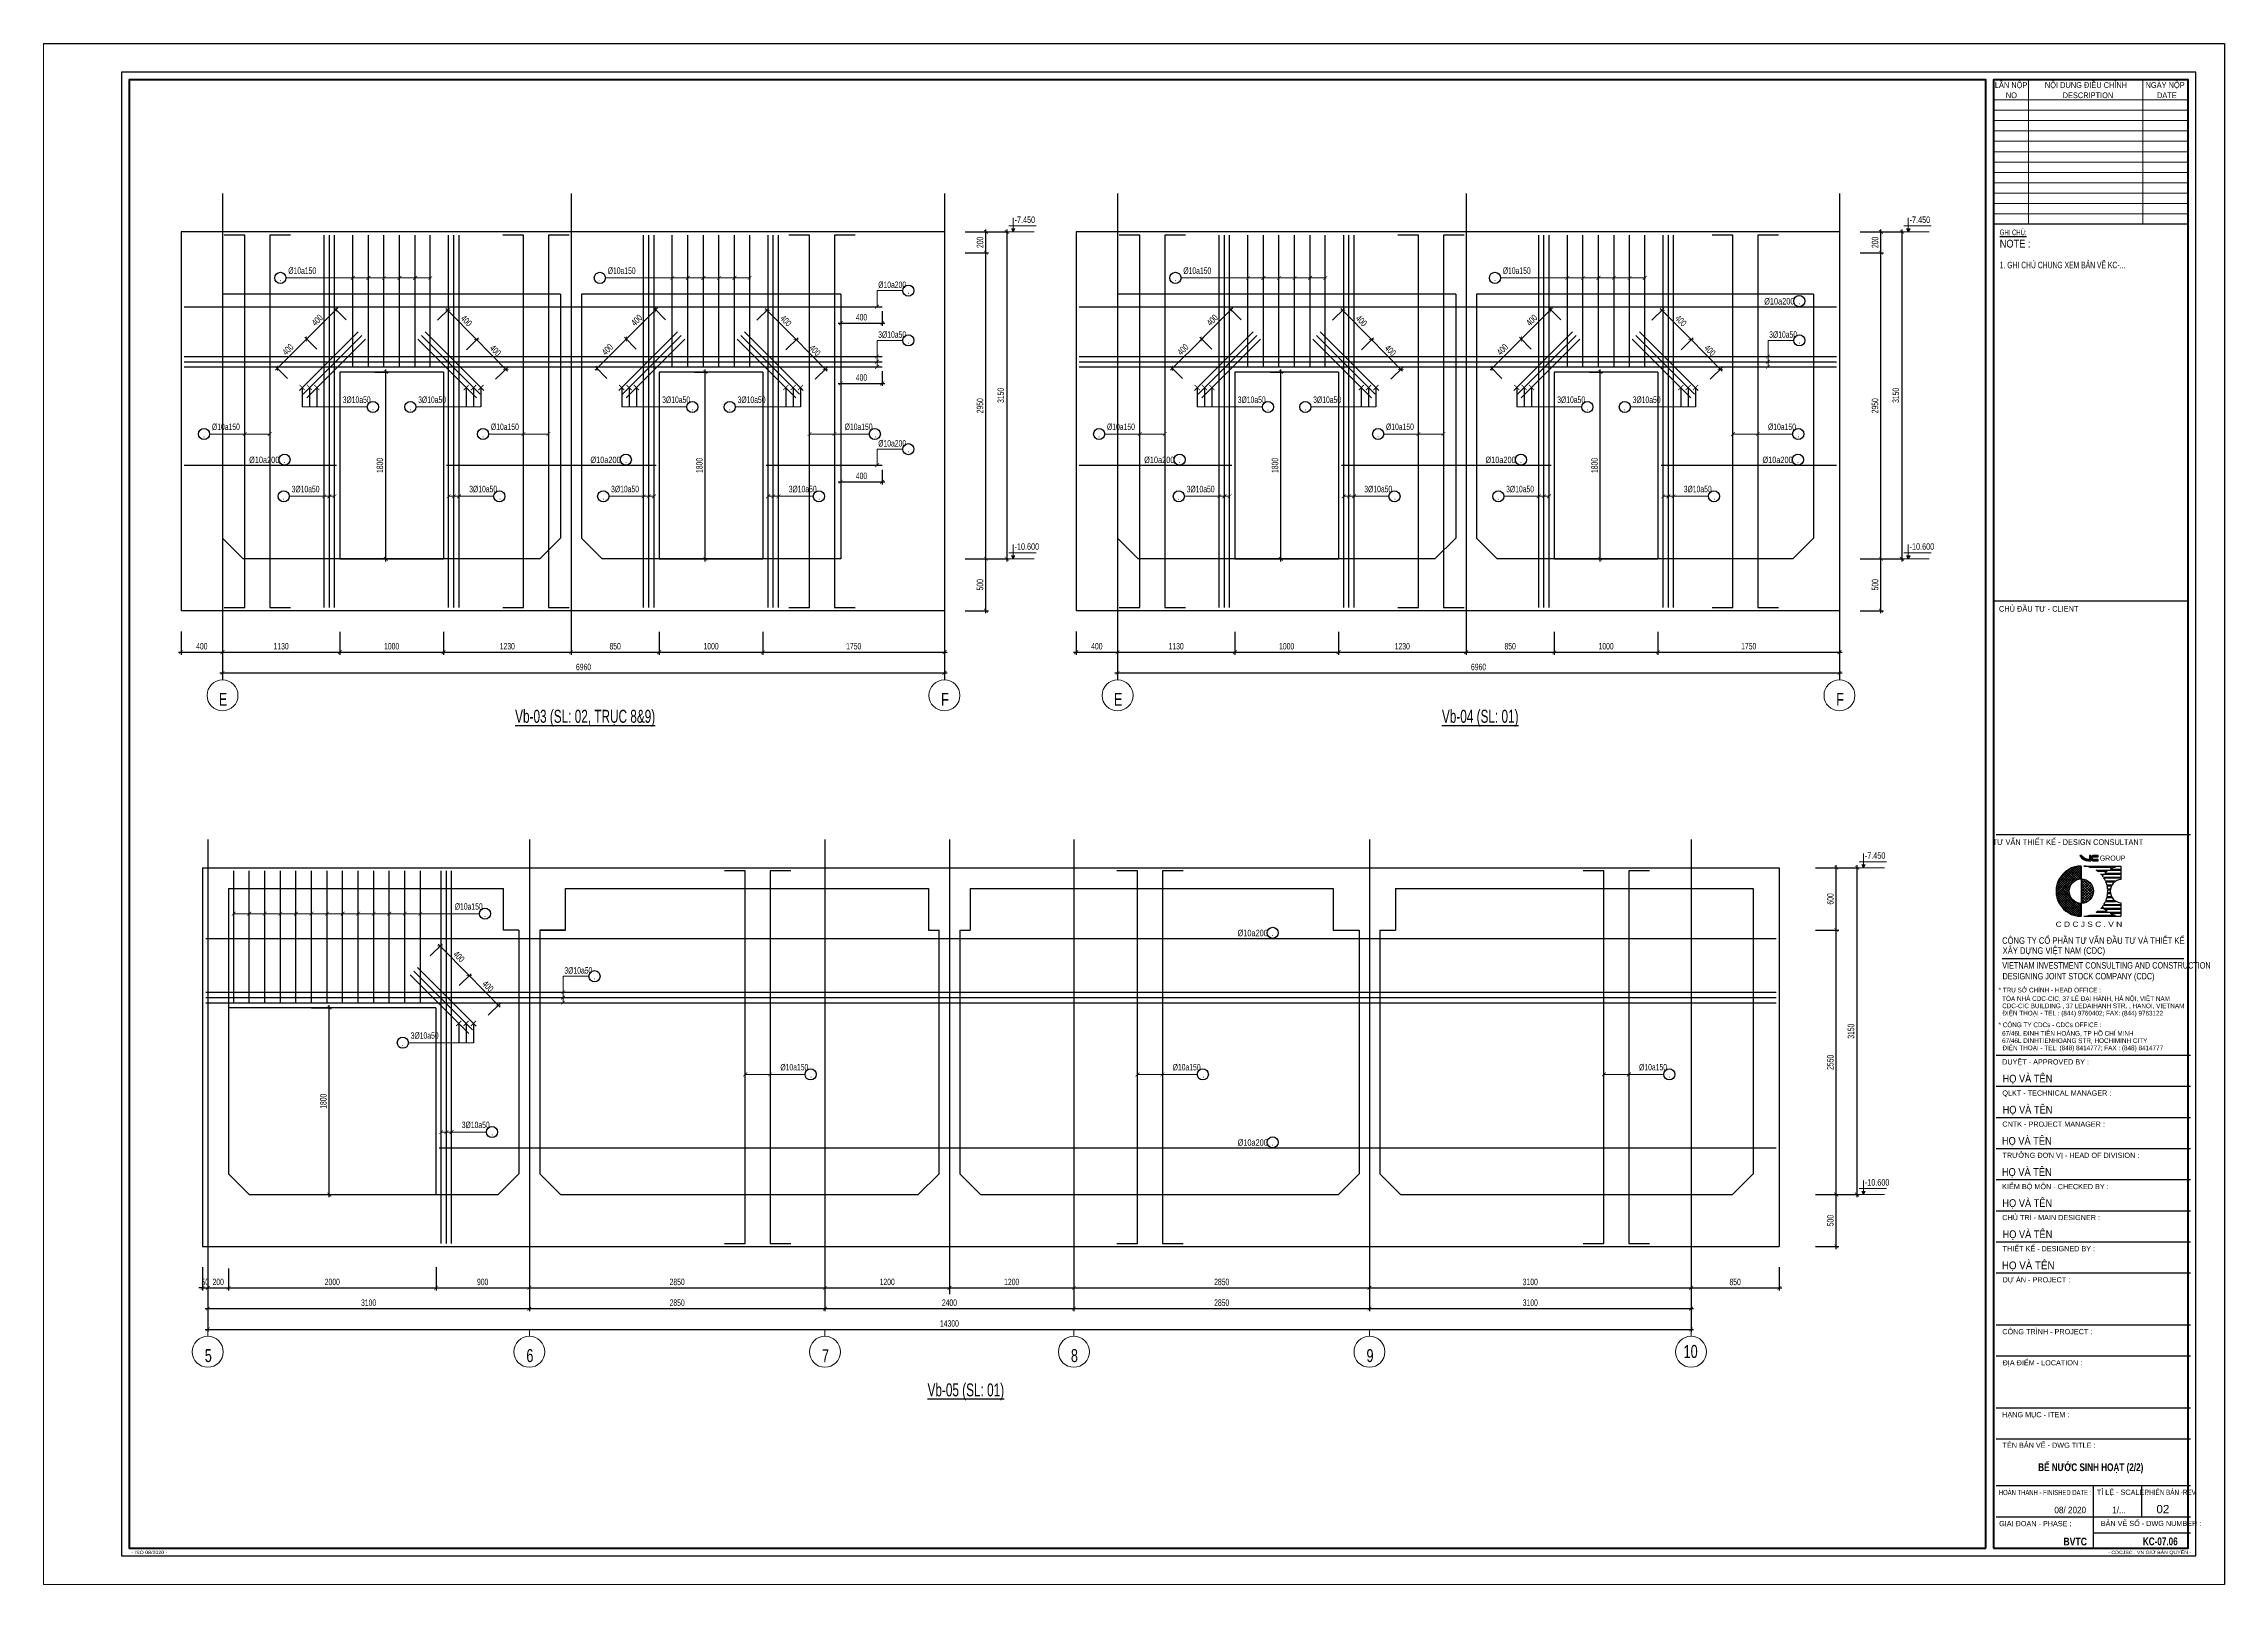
# Paper-space layout 'Layout1 (2)' of a CAD drawing. Header units: millimetres. Extents: x 0 to 841, y 0 to 594.
# The model-space entities are those that its viewports show. They can reach past a viewport. Long polylines and large blocks are cut down to what shows.
import ezdxf
from ezdxf.enums import TextEntityAlignment as Align

# ---------------------------------------------------------------- set-up
doc = ezdxf.new("R2010")
doc.units = ezdxf.units.MM
doc.header["$MEASUREMENT"] = 0
doc.linetypes.add('CENTER2', pattern=[1.125, 0.75, -0.125, 0.125, -0.125])
doc.linetypes.add('HIDDEN', pattern=[9.525, 6.35, -3.175])
doc.layers.get('DEFPOINTS').update_dxf_attribs({"color": 252})
for name, color, linetype in [('CDC -TEXT KHUNG', 7, 'Continuous'), ('CDC-KHUNGTEN', 7, 'Continuous'), ('CDC.01.AXIS', 160, 'CENTER2'), ('CDC.02.DIM', 1, 'Continuous'), ('CDC.03.BORDER', 3, 'Continuous'), ('CDC.04.HIDDEN', 8, 'HIDDEN'), ('CDC.05.STEEL', 4, 'Continuous'), ('CDC.06.TEXT', 2, 'Continuous'), ('CDC.14.STEELNUM', 3, 'Continuous'), ('CDC.16.BIGTEXT', 6, 'Continuous')]:
    doc.layers.add(name, color=color, linetype=linetype)
doc.layers.add('KCS_CHI', color=1, linetype='Continuous', lineweight=15)
doc.styles.add('arial', font='arial.ttf', dxfattribs={"width": 0.6})
doc.styles.add('arial1', font='arial.ttf', dxfattribs={"width": 0.7})
doc.styles.add('Arial_4', font='arial.ttf', dxfattribs={"width": 0.75, "height": 3})
doc.styles.add('Arial_B_3', font='arialbd.ttf', dxfattribs={"width": 0.75, "height": 3})
doc.styles.add('KT CDC', font='arial.ttf', dxfattribs={"width": 0.85, "height": 200})
doc.dimstyles.new('DIM25', dxfattribs={"dimscale": 25, "dimtxt": 2.5, "dimasz": 1.5, "dimexe": 1, "dimexo": 0, "dimgap": 1, "dimtad": 1, "dimdec": 0, "dimzin": 0, "dimdsep": 46, "dimtxsty": 'arial', "dimblk1": 'ARCHTICK', "dimblk2": 'ARCHTICK', "dimsah": 1, "dimcen": 0.09, "dimdle": 1, "dimclrd": 256, "dimclre": 1, "dimclrt": 2, "dimadec": 0, "dimazin": 0, "dimtfac": 1, "dimtdec": 0, "dimtix": 1, "dimtmove": 2, "dimatfit": 0, "dimldrblk": 'DOT', "dimfxl": 50, "dimtolj": 1, "dimtzin": 0, "dimarcsym": 0})

psp = doc.layouts.new('Layout1 (2)')

msp = doc.modelspace()

# ---------------------------------------------------------------- texts
at = {"layer": 'CDC -TEXT KHUNG', "color": 6, "style": 'Arial_B_3', "width": 0.75}
msp.add_text('BỂ NƯỚC SINH HOẠT (2/2)', height=75, dxfattribs=at).set_placement((93852.45, 46692.95), align=Align.CENTER)
msp.add_text('KC-07.06', height=75, dxfattribs=at).set_placement((94690.79, 45978.31), align=Align.RIGHT)
at = {"layer": 'CDC.06.TEXT'}
for s, style, width, p in [('-7.450', 'arial1', 0.7, (83476.69, 58722.8)), ('-7.450', 'arial1', 0.7, (92105.97, 58722.8)), ('%%C10a150', 'arial', 0.6, (76474.34, 58232.13)), ('%%C10a150', 'arial', 0.6, (79554.34, 58232.13)), ('%%C10a150', 'arial', 0.6, (85103.62, 58232.13)), ('%%C10a150', 'arial', 0.6, (88183.62, 58232.13)), ('%%C10a200', 'arial', 0.6, (82162.13, 58096.07)), ('3%%C10a50', 'arial', 0.6, (82162.13, 57615.91)), ('3%%C10a50', 'arial', 0.6, (90752.01, 57615.91)), ('3%%C10a50', 'arial', 0.6, (76999.36, 56988.19)), ('3%%C10a50', 'arial', 0.6, (77726.66, 56988.19)), ('3%%C10a50', 'arial', 0.6, (80079.36, 56988.19)), ('3%%C10a50', 'arial', 0.6, (80806.66, 56988.19)), ('3%%C10a50', 'arial', 0.6, (85628.64, 56988.19)), ('3%%C10a50', 'arial', 0.6, (86355.94, 56988.19)), ('3%%C10a50', 'arial', 0.6, (88708.64, 56988.19)), ('3%%C10a50', 'arial', 0.6, (89435.94, 56988.19)), ('%%C10a150', 'arial', 0.6, (75738.78, 56727.15)), ('%%C10a150', 'arial', 0.6, (78428.6, 56727.15)), ('%%C10a150', 'arial', 0.6, (81838.48, 56727.15)), ('%%C10a150', 'arial', 0.6, (84368.06, 56727.15)), ('%%C10a150', 'arial', 0.6, (87057.88, 56727.15)), ('%%C10a150', 'arial', 0.6, (90740.97, 56727.15)), ('%%C10a200', 'arial', 0.6, (82162.13, 56567.69)), ('3%%C10a50', 'arial', 0.6, (76506.81, 56127.15)), ('3%%C10a50', 'arial', 0.6, (78219.21, 56127.15)), ('3%%C10a50', 'arial', 0.6, (79586.81, 56127.15)), ('3%%C10a50', 'arial', 0.6, (81299.21, 56127.15)), ('3%%C10a50', 'arial', 0.6, (85136.08, 56127.15)), ('3%%C10a50', 'arial', 0.6, (86848.49, 56127.15)), ('3%%C10a50', 'arial', 0.6, (88216.08, 56127.15)), ('3%%C10a50', 'arial', 0.6, (89928.49, 56127.15)), ('-10.600', 'arial1', 0.7, (83476.69, 55572.8)), ('-10.600', 'arial1', 0.7, (92105.97, 55572.8)), ('-7.450', 'arial1', 0.7, (91674.26, 52594.78)), ('%%C10a150', 'arial', 0.6, (78079.76, 52104.12)), ('3%%C10a50', 'arial', 0.6, (79136.41, 51487.89)), ('3%%C10a50', 'arial', 0.6, (77654.67, 50860.17)), ('%%C10a150', 'arial', 0.6, (81219.07, 50554.9)), ('%%C10a150', 'arial', 0.6, (85000.74, 50554.9)), ('%%C10a150', 'arial', 0.6, (89497.97, 50554.9)), ('3%%C10a50', 'arial', 0.6, (78147.22, 49999.14)), ('-10.600', 'arial1', 0.7, (91674.26, 49444.78))]:
    msp.add_text(s, height=62.5, dxfattribs=dict(at, style=style, width=width)).set_placement(p)
at = {"layer": 'CDC.06.TEXT', "color": 2, "linetype": 'ByBlock', "style": 'arial', "width": 0.6}
msp.add_text('1. GHI CHÚ CHUNG XEM BẢN VẼ KC-...', height=62.5, dxfattribs=at).set_placement((92974.74, 58317.6), align=Align.MIDDLE_LEFT)
at = {"layer": 'CDC.06.TEXT', "linetype": 'ByBlock', "style": 'arial', "width": 0.65}
for p in [(90849.69, 57968.16), (76242.6, 56439.78), (79533.21, 56439.78), (84871.88, 56439.78), (88162.48, 56439.78), (90832.92, 56439.78), (85772.85, 51879.47), (85772.85, 49859.99)]:
    msp.add_text('%%C10a200', height=62.5, dxfattribs=at).set_placement(p, align=Align.MIDDLE)
at = {"layer": 'CDC.14.STEELNUM', "linetype": 'ByBlock', "style": 'arial', "width": 0.6}
for p in [(76398.35, 58193.6), (79478.35, 58193.6), (82452.76, 58071.07), (85027.62, 58193.6), (88107.62, 58193.6), (91042.07, 57969.69), (82452.76, 57590.91), (91042.64, 57590.91), (77290.2, 56949.66), (77650.67, 56949.66), (80370.2, 56949.66), (80730.67, 56949.66), (85919.48, 56949.66), (86279.94, 56949.66), (88999.48, 56949.66), (89359.94, 56949.66), (75662.71, 56688.62), (78352.53, 56688.62), (82133.64, 56688.62), (84291.98, 56688.62), (86981.8, 56688.62), (91036.14, 56688.62), (76438.58, 56441.31), (79729.19, 56441.31), (82452.76, 56542.69), (85067.86, 56441.31), (88358.47, 56441.31), (91028.9, 56441.31), (76430.81, 56088.62), (78514.38, 56088.62), (79510.81, 56088.62), (81594.38, 56088.62), (85060.09, 56088.62), (87143.66, 56088.62), (88140.09, 56088.62), (90223.66, 56088.62), (78371.37, 52065.59), (85965.23, 51881), (79427.03, 51462.89), (77578.67, 50821.64), (81514.23, 50516.38), (85295.9, 50516.38), (89793.14, 50516.38), (78442.39, 49960.61), (85965.23, 49861.51)]:
    msp.add_text('.', height=62.5, dxfattribs=at).set_placement(p, align=Align.MIDDLE_CENTER)
at = {"layer": 'CDC.16.BIGTEXT', "color": 6, "style": 'arial', "width": 0.65}
for s, p in [('%%UVb-03 (SL: 02, TRỤC 8&9)', (79337.01, 53952.57, 0)), ('%%UVb-04 (SL: 01)', (87966.29, 53952.57, 0)), ('%%UVb-05 (SL: 01)', (83006.91, 47460.4, 0))]:
    msp.add_text(s, height=125, dxfattribs=at).set_placement(p, align=Align.MIDDLE)
at = {"layer": 'CDC.16.BIGTEXT', "style": 'KT CDC', "width": 0.7}
msp.add_text('10', height=125, dxfattribs=at).set_placement((89994.92, 47783.9), align=Align.CENTER)
at = {"layer": 'CDC.16.BIGTEXT', "char_height": 125, "width": 116.16, "attachment_point": 8, "line_spacing_factor": 0.938532}
for s, insert in [('{\\fArial|b0|i0|c163|p34;\\W0.7;E}', (75845.91, 54069.04)), ('{\\fArial|b0|i0|c163|p34;\\W0.7;F}', (82805.91, 54069.04)), ('{\\fArial|b0|i0|c163|p34;\\W0.7;E}', (84475.19, 54069.04)), ('{\\fArial|b0|i0|c163|p34;\\W0.7;F}', (91435.19, 54069.04)), ('{\\fArial|b0|i0|c163|p34;\\W0.7;5}', (75703.92, 47742.23)), ('{\\fArial|b0|i0|c163|p34;\\W0.7;6}', (78803.92, 47742.23)), ('{\\fArial|b0|i0|c163|p34;\\W0.7;7}', (81653.92, 47742.23)), ('{\\fArial|b0|i0|c163|p34;\\W0.7;8}', (84053.92, 47742.23)), ('{\\fArial|b0|i0|c163|p34;\\W0.7;9}', (86903.92, 47742.23))]:
    msp.add_mtext(s, dxfattribs=dict(at, insert=insert))

# ---------------------------------------------------------------- blocks, each defined once
blk = doc.blocks.new('_ArchTick')
at = {"color": 0, "linetype": 'ByBlock', "const_width": 0.15}
blk.add_lwpolyline([(-0.5, -0.5), (0.5, 0.5)], dxfattribs=at)
blk = doc.blocks.new('*D21')
at = {"layer": 'CDC.02.DIM', "lineweight": -2, "transparency": 16777216}
blk.add_line((92030, 58661), (92030, 55461), dxfattribs=at)
at = {"layer": 'CDC.02.DIM', "color": 1, "lineweight": -2, "transparency": 16777216}
for p, q in [((91630, 58636), (92055, 58636)), ((91630, 55486), (92055, 55486))]:
    blk.add_line(p, q, dxfattribs=at)
at = {"layer": 'DEFPOINTS', "color": 0, "transparency": 16777216}
for p in [(91630, 58636), (91630, 55486), (92030, 55486)]:
    blk.add_point(p, dxfattribs=at)
at = {"layer": 'CDC.02.DIM', "lineweight": -2, "transparency": 16777216, "xscale": 37.5, "yscale": 37.5, "zscale": 37.5}
for p, rotation in [((92030, 58636), 90), ((92030, 55486), 270)]:
    blk.add_blockref('_ArchTick', p, dxfattribs=dict(at, rotation=rotation))
at = {"layer": 'CDC.02.DIM', "color": 2, "transparency": 16777216, "insert": (91973, 57061), "char_height": 62.5, "attachment_point": 5, "rotation": 90, "style": 'arial'}
blk.add_mtext('\\A1;3150', dxfattribs=at)
blk = doc.blocks.new('_DOT')
at = {"color": 0, "linetype": 'ByBlock'}
blk.add_line((-0.5, 0), (-1, 0), dxfattribs=at)
at = {"color": 0, "linetype": 'ByBlock', "const_width": 0.5}
blk.add_lwpolyline([(-0.25, 0, 1), (0.25, 0, 1)], format="xyb", close=True, dxfattribs=at)
blk = doc.blocks.new('*D22')
at = {"layer": 'CDC.02.DIM', "color": 1, "lineweight": -2, "transparency": 16777216}
for p, q in [((84470, 54786), (84470, 54361)), ((91430, 54786), (91430, 54361))]:
    blk.add_line(p, q, dxfattribs=at)
at = {"layer": 'CDC.02.DIM', "lineweight": -2, "transparency": 16777216}
blk.add_line((84445, 54386), (91455, 54386), dxfattribs=at)
at = {"layer": 'DEFPOINTS', "color": 0, "transparency": 16777216}
for p in [(84470, 54786), (91430, 54786), (91430, 54386)]:
    blk.add_point(p, dxfattribs=at)
at = {"layer": 'CDC.02.DIM', "lineweight": -2, "transparency": 16777216, "xscale": 37.5, "yscale": 37.5, "zscale": 37.5, "rotation": 180}
blk.add_blockref('_ArchTick', (84470, 54386), dxfattribs=at)
at = {"layer": 'CDC.02.DIM', "lineweight": -2, "transparency": 16777216, "xscale": 37.5, "yscale": 37.5, "zscale": 37.5}
blk.add_blockref('_ArchTick', (91430, 54386), dxfattribs=at)
at = {"layer": 'CDC.02.DIM', "color": 2, "transparency": 16777216, "insert": (87950, 54443), "char_height": 62.5, "attachment_point": 5, "style": 'arial'}
blk.add_mtext('\\A1;6960', dxfattribs=at)
blk = doc.blocks.new('*D23')
at = {"layer": 'CDC.02.DIM', "color": 1, "lineweight": -2, "transparency": 16777216}
for p, q in [((89020, 57286), (89149, 57286)), ((89020, 55486), (89149, 55486))]:
    blk.add_line(p, q, dxfattribs=at)
at = {"layer": 'CDC.02.DIM', "lineweight": -2, "transparency": 16777216}
blk.add_line((89124, 55461), (89124, 57311), dxfattribs=at)
at = {"layer": 'DEFPOINTS', "color": 0, "transparency": 16777216}
for p in [(89020, 57286), (89124, 57286), (89020, 55486)]:
    blk.add_point(p, dxfattribs=at)
at = {"layer": 'CDC.02.DIM', "lineweight": -2, "transparency": 16777216, "xscale": 37.5, "yscale": 37.5, "zscale": 37.5}
for p, rotation in [((89124, 57286), 90), ((89124, 55486), 270)]:
    blk.add_blockref('_ArchTick', p, dxfattribs=dict(at, rotation=rotation))
at = {"layer": 'CDC.02.DIM', "color": 2, "transparency": 16777216, "insert": (89068, 56386), "char_height": 62.5, "attachment_point": 5, "rotation": 90, "style": 'arial'}
blk.add_mtext('\\A1;1800', dxfattribs=at)
blk = doc.blocks.new('*D24')
at = {"layer": 'CDC.02.DIM', "lineweight": -2, "transparency": 16777216}
blk.add_line((88061, 57303), (88380, 57622), dxfattribs=at)
at = {"layer": 'CDC.02.DIM', "color": 1, "lineweight": -2, "transparency": 16777216}
for p, q in [((88459, 57507), (88344, 57622)), ((88176, 57224), (88061, 57339))]:
    blk.add_line(p, q, dxfattribs=at)
at = {"layer": 'DEFPOINTS', "color": 0, "transparency": 16777216}
for p in [(88362, 57604), (88459, 57507), (88176, 57224)]:
    blk.add_point(p, dxfattribs=at)
at = {"layer": 'CDC.02.DIM', "lineweight": -2, "transparency": 16777216, "xscale": 37.5, "yscale": 37.5, "zscale": 37.5}
for p, rotation in [((88362, 57604), 45.00000000000442), ((88079, 57321), 225.0000000000044)]:
    blk.add_blockref('_ArchTick', p, dxfattribs=dict(at, rotation=rotation))
at = {"layer": 'CDC.02.DIM', "color": 2, "transparency": 16777216, "insert": (88180, 57503), "char_height": 62.5, "attachment_point": 5, "rotation": 45, "style": 'arial'}
blk.add_mtext('\\A1;400', dxfattribs=at)
blk = doc.blocks.new('*D25')
at = {"layer": 'CDC.02.DIM', "lineweight": -2, "transparency": 16777216}
blk.add_line((88344, 57586), (88662, 57904), dxfattribs=at)
at = {"layer": 'CDC.02.DIM', "color": 1, "lineweight": -2, "transparency": 16777216}
for p, q in [((88742, 57790), (88627, 57904)), ((88459, 57507), (88344, 57622))]:
    blk.add_line(p, q, dxfattribs=at)
at = {"layer": 'DEFPOINTS', "color": 0, "transparency": 16777216}
for p in [(88645, 57887), (88742, 57790), (88459, 57507)]:
    blk.add_point(p, dxfattribs=at)
at = {"layer": 'CDC.02.DIM', "lineweight": -2, "transparency": 16777216, "xscale": 37.5, "yscale": 37.5, "zscale": 37.5}
for p, rotation in [((88645, 57887), 44.99999999985247), ((88362, 57604), 224.9999999998525)]:
    blk.add_blockref('_ArchTick', p, dxfattribs=dict(at, rotation=rotation))
at = {"layer": 'CDC.02.DIM', "color": 2, "transparency": 16777216, "insert": (88463, 57786), "char_height": 62.5, "attachment_point": 5, "rotation": 45, "style": 'arial'}
blk.add_mtext('\\A1;400', dxfattribs=at)
blk = doc.blocks.new('*D26')
at = {"layer": 'CDC.02.DIM', "color": 1, "lineweight": -2, "transparency": 16777216}
for p, q in [((89903, 57501), (90018, 57615)), ((90183, 57216), (90299, 57329))]:
    blk.add_line(p, q, dxfattribs=at)
at = {"layer": 'CDC.02.DIM', "lineweight": -2, "transparency": 16777216}
blk.add_line((90298, 57294), (89983, 57615), dxfattribs=at)
at = {"layer": 'DEFPOINTS', "color": 0, "transparency": 16777216}
for p in [(89903, 57501), (90000, 57597), (90183, 57216)]:
    blk.add_point(p, dxfattribs=at)
at = {"layer": 'CDC.02.DIM', "lineweight": -2, "transparency": 16777216, "xscale": 37.5, "yscale": 37.5, "zscale": 37.5}
for p, rotation in [((90000, 57597), 134.5222557259345), ((90281, 57312), 314.5222557259345)]:
    blk.add_blockref('_ArchTick', p, dxfattribs=dict(at, rotation=rotation))
at = {"layer": 'CDC.02.DIM', "color": 2, "transparency": 16777216, "insert": (90181, 57494), "char_height": 62.5, "attachment_point": 5, "rotation": 314.5223, "style": 'arial'}
blk.add_mtext('\\A1;400', dxfattribs=at)
blk = doc.blocks.new('*D27')
at = {"layer": 'CDC.02.DIM', "color": 1, "lineweight": -2, "transparency": 16777216}
for p, q in [((89622, 57786), (89738, 57900)), ((89903, 57501), (90018, 57615))]:
    blk.add_line(p, q, dxfattribs=at)
at = {"layer": 'CDC.02.DIM', "lineweight": -2, "transparency": 16777216}
blk.add_line((90018, 57579), (89702, 57900), dxfattribs=at)
at = {"layer": 'DEFPOINTS', "color": 0, "transparency": 16777216}
for p in [(89720, 57882), (89622, 57786), (89903, 57501)]:
    blk.add_point(p, dxfattribs=at)
at = {"layer": 'CDC.02.DIM', "lineweight": -2, "transparency": 16777216, "xscale": 37.5, "yscale": 37.5, "zscale": 37.5}
for p, rotation in [((89720, 57882), 134.5222557258225), ((90000, 57597), 314.5222557258225)]:
    blk.add_blockref('_ArchTick', p, dxfattribs=dict(at, rotation=rotation))
at = {"layer": 'CDC.02.DIM', "color": 2, "transparency": 16777216, "insert": (89901, 57780), "char_height": 62.5, "attachment_point": 5, "rotation": 314.5223, "style": 'arial'}
blk.add_mtext('\\A1;400', dxfattribs=at)
blk = doc.blocks.new('*D29')
at = {"layer": 'CDC.02.DIM', "color": 1, "lineweight": -2, "transparency": 16777216}
for p, q in [((84070, 54786), (84070, 54561)), ((84470, 54786), (84470, 54561))]:
    blk.add_line(p, q, dxfattribs=at)
at = {"layer": 'CDC.02.DIM', "lineweight": -2, "transparency": 16777216}
blk.add_line((84045, 54586), (84495, 54586), dxfattribs=at)
at = {"layer": 'DEFPOINTS', "color": 0, "transparency": 16777216}
for p in [(84070, 54786), (84470, 54786), (84470, 54586)]:
    blk.add_point(p, dxfattribs=at)
at = {"layer": 'CDC.02.DIM', "lineweight": -2, "transparency": 16777216, "xscale": 37.5, "yscale": 37.5, "zscale": 37.5, "rotation": 180}
blk.add_blockref('_ArchTick', (84070, 54586), dxfattribs=at)
at = {"layer": 'CDC.02.DIM', "lineweight": -2, "transparency": 16777216, "xscale": 37.5, "yscale": 37.5, "zscale": 37.5}
blk.add_blockref('_ArchTick', (84470, 54586), dxfattribs=at)
at = {"layer": 'CDC.02.DIM', "color": 2, "transparency": 16777216, "insert": (84270, 54643), "char_height": 62.5, "attachment_point": 5, "style": 'arial'}
blk.add_mtext('\\A1;400', dxfattribs=at)
blk = doc.blocks.new('*D30')
at = {"layer": 'CDC.02.DIM', "color": 1, "lineweight": -2, "transparency": 16777216}
for p, q in [((84470, 54783), (84470, 54561)), ((85600, 54783), (85600, 54561))]:
    blk.add_line(p, q, dxfattribs=at)
at = {"layer": 'CDC.02.DIM', "lineweight": -2, "transparency": 16777216}
blk.add_line((84445, 54586), (85625, 54586), dxfattribs=at)
at = {"layer": 'DEFPOINTS', "color": 0, "transparency": 16777216}
for p in [(84470, 54783), (85600, 54783), (85600, 54586)]:
    blk.add_point(p, dxfattribs=at)
at = {"layer": 'CDC.02.DIM', "lineweight": -2, "transparency": 16777216, "xscale": 37.5, "yscale": 37.5, "zscale": 37.5, "rotation": 180}
blk.add_blockref('_ArchTick', (84470, 54586), dxfattribs=at)
at = {"layer": 'CDC.02.DIM', "lineweight": -2, "transparency": 16777216, "xscale": 37.5, "yscale": 37.5, "zscale": 37.5}
blk.add_blockref('_ArchTick', (85600, 54586), dxfattribs=at)
at = {"layer": 'CDC.02.DIM', "color": 2, "transparency": 16777216, "insert": (85035, 54643), "char_height": 62.5, "attachment_point": 5, "style": 'arial'}
blk.add_mtext('\\A1;1130', dxfattribs=at)
blk = doc.blocks.new('*D31')
at = {"layer": 'CDC.02.DIM', "color": 1, "lineweight": -2, "transparency": 16777216}
for p, q in [((85600, 54783), (85600, 54561)), ((86600, 54783), (86600, 54561))]:
    blk.add_line(p, q, dxfattribs=at)
at = {"layer": 'CDC.02.DIM', "lineweight": -2, "transparency": 16777216}
blk.add_line((85575, 54586), (86625, 54586), dxfattribs=at)
at = {"layer": 'DEFPOINTS', "color": 0, "transparency": 16777216}
for p in [(85600, 54783), (86600, 54783), (86600, 54586)]:
    blk.add_point(p, dxfattribs=at)
at = {"layer": 'CDC.02.DIM', "lineweight": -2, "transparency": 16777216, "xscale": 37.5, "yscale": 37.5, "zscale": 37.5, "rotation": 180}
blk.add_blockref('_ArchTick', (85600, 54586), dxfattribs=at)
at = {"layer": 'CDC.02.DIM', "lineweight": -2, "transparency": 16777216, "xscale": 37.5, "yscale": 37.5, "zscale": 37.5}
blk.add_blockref('_ArchTick', (86600, 54586), dxfattribs=at)
at = {"layer": 'CDC.02.DIM', "color": 2, "transparency": 16777216, "insert": (86100, 54643), "char_height": 62.5, "attachment_point": 5, "style": 'arial'}
blk.add_mtext('\\A1;1000', dxfattribs=at)
blk = doc.blocks.new('*D32')
at = {"layer": 'CDC.02.DIM', "color": 1, "lineweight": -2, "transparency": 16777216}
for p, q in [((87830, 54783), (87830, 54561)), ((88680, 54783), (88680, 54561))]:
    blk.add_line(p, q, dxfattribs=at)
at = {"layer": 'CDC.02.DIM', "lineweight": -2, "transparency": 16777216}
blk.add_line((87805, 54586), (88705, 54586), dxfattribs=at)
at = {"layer": 'DEFPOINTS', "color": 0, "transparency": 16777216}
for p in [(87830, 54783), (88680, 54783), (88680, 54586)]:
    blk.add_point(p, dxfattribs=at)
at = {"layer": 'CDC.02.DIM', "lineweight": -2, "transparency": 16777216, "xscale": 37.5, "yscale": 37.5, "zscale": 37.5, "rotation": 180}
blk.add_blockref('_ArchTick', (87830, 54586), dxfattribs=at)
at = {"layer": 'CDC.02.DIM', "lineweight": -2, "transparency": 16777216, "xscale": 37.5, "yscale": 37.5, "zscale": 37.5}
blk.add_blockref('_ArchTick', (88680, 54586), dxfattribs=at)
at = {"layer": 'CDC.02.DIM', "color": 2, "transparency": 16777216, "insert": (88255, 54643), "char_height": 62.5, "attachment_point": 5, "style": 'arial'}
blk.add_mtext('\\A1;850', dxfattribs=at)
blk = doc.blocks.new('*D36')
at = {"layer": 'CDC.02.DIM', "lineweight": -2, "transparency": 16777216}
blk.add_line((91830, 54961), (91830, 55511), dxfattribs=at)
at = {"layer": 'CDC.02.DIM', "color": 1, "lineweight": -2, "transparency": 16777216}
for p, q in [((91630, 55486), (91855, 55486)), ((91630, 54986), (91855, 54986))]:
    blk.add_line(p, q, dxfattribs=at)
at = {"layer": 'DEFPOINTS', "color": 0, "transparency": 16777216}
for p in [(91630, 55486), (91830, 55486), (91630, 54986)]:
    blk.add_point(p, dxfattribs=at)
at = {"layer": 'CDC.02.DIM', "lineweight": -2, "transparency": 16777216, "xscale": 37.5, "yscale": 37.5, "zscale": 37.5}
for p, rotation in [((91830, 55486), 90), ((91830, 54986), 270)]:
    blk.add_blockref('_ArchTick', p, dxfattribs=dict(at, rotation=rotation))
at = {"layer": 'CDC.02.DIM', "color": 2, "transparency": 16777216, "insert": (91773, 55236), "char_height": 62.5, "attachment_point": 5, "rotation": 90, "style": 'arial'}
blk.add_mtext('\\A1;500', dxfattribs=at)
blk = doc.blocks.new('*D37')
at = {"layer": 'CDC.02.DIM', "lineweight": -2, "transparency": 16777216}
blk.add_line((91830, 55461), (91830, 58461), dxfattribs=at)
at = {"layer": 'CDC.02.DIM', "color": 1, "lineweight": -2, "transparency": 16777216}
for p, q in [((91630, 58436), (91855, 58436)), ((91630, 55486), (91855, 55486))]:
    blk.add_line(p, q, dxfattribs=at)
at = {"layer": 'DEFPOINTS', "color": 0, "transparency": 16777216}
for p in [(91630, 58436), (91830, 58436), (91630, 55486)]:
    blk.add_point(p, dxfattribs=at)
at = {"layer": 'CDC.02.DIM', "lineweight": -2, "transparency": 16777216, "xscale": 37.5, "yscale": 37.5, "zscale": 37.5}
for p, rotation in [((91830, 58436), 90), ((91830, 55486), 270)]:
    blk.add_blockref('_ArchTick', p, dxfattribs=dict(at, rotation=rotation))
at = {"layer": 'CDC.02.DIM', "color": 2, "transparency": 16777216, "insert": (91773, 56961), "char_height": 62.5, "attachment_point": 5, "rotation": 90, "style": 'arial'}
blk.add_mtext('\\A1;2950', dxfattribs=at)
blk = doc.blocks.new('*D38')
at = {"layer": 'CDC.02.DIM', "lineweight": -2, "transparency": 16777216}
blk.add_line((91830, 58411), (91830, 58661), dxfattribs=at)
at = {"layer": 'CDC.02.DIM', "color": 1, "lineweight": -2, "transparency": 16777216}
for p, q in [((91630, 58636), (91855, 58636)), ((91630, 58436), (91855, 58436))]:
    blk.add_line(p, q, dxfattribs=at)
at = {"layer": 'DEFPOINTS', "color": 0, "transparency": 16777216}
for p in [(91630, 58636), (91830, 58636), (91630, 58436)]:
    blk.add_point(p, dxfattribs=at)
at = {"layer": 'CDC.02.DIM', "lineweight": -2, "transparency": 16777216, "xscale": 37.5, "yscale": 37.5, "zscale": 37.5}
for p, rotation in [((91830, 58636), 90), ((91830, 58436), 270)]:
    blk.add_blockref('_ArchTick', p, dxfattribs=dict(at, rotation=rotation))
at = {"layer": 'CDC.02.DIM', "color": 2, "transparency": 16777216, "insert": (91773, 58536), "char_height": 62.5, "attachment_point": 5, "rotation": 90, "style": 'arial'}
blk.add_mtext('\\A1;200', dxfattribs=at)
blk = doc.blocks.new('*D127')
at = {"layer": 'CDC.02.DIM', "color": 1, "lineweight": -2, "transparency": 16777216}
for p, q in [((75649, 48658), (75649, 48434)), ((75699, 48658), (75699, 48434))]:
    blk.add_line(p, q, dxfattribs=at)
at = {"layer": 'CDC.02.DIM', "lineweight": -2, "transparency": 16777216}
for p, q in [((75649, 48459), (75611, 48459)), ((75649, 48459), (75699, 48459)), ((75699, 48459), (75736, 48459))]:
    blk.add_line(p, q, dxfattribs=at)
at = {"layer": 'DEFPOINTS', "color": 0, "transparency": 16777216}
for p in [(75649, 48658), (75699, 48658), (75699, 48459)]:
    blk.add_point(p, dxfattribs=at)
at = {"layer": 'CDC.02.DIM', "lineweight": -2, "transparency": 16777216, "xscale": 37.5, "yscale": 37.5, "zscale": 37.5}
blk.add_blockref('_ArchTick', (75649, 48459), dxfattribs=at)
at = {"layer": 'CDC.02.DIM', "lineweight": -2, "transparency": 16777216, "xscale": 37.5, "yscale": 37.5, "zscale": 37.5, "rotation": 180}
blk.add_blockref('_ArchTick', (75699, 48459), dxfattribs=at)
at = {"layer": 'CDC.02.DIM', "color": 2, "transparency": 16777216, "insert": (75674, 48516), "char_height": 62.5, "attachment_point": 5, "style": 'arial'}
blk.add_mtext('\\A1;50', dxfattribs=at)
blk = doc.blocks.new('*D128')
at = {"layer": 'CDC.02.DIM', "color": 1, "lineweight": -2, "transparency": 16777216}
for p, q in [((75699, 48647), (75699, 48434)), ((75899, 48647), (75899, 48434))]:
    blk.add_line(p, q, dxfattribs=at)
at = {"layer": 'CDC.02.DIM', "lineweight": -2, "transparency": 16777216}
blk.add_line((75674, 48459), (75924, 48459), dxfattribs=at)
at = {"layer": 'DEFPOINTS', "color": 0, "transparency": 16777216}
for p in [(75699, 48647), (75899, 48647), (75899, 48459)]:
    blk.add_point(p, dxfattribs=at)
at = {"layer": 'CDC.02.DIM', "lineweight": -2, "transparency": 16777216, "xscale": 37.5, "yscale": 37.5, "zscale": 37.5, "rotation": 180}
blk.add_blockref('_ArchTick', (75699, 48459), dxfattribs=at)
at = {"layer": 'CDC.02.DIM', "lineweight": -2, "transparency": 16777216, "xscale": 37.5, "yscale": 37.5, "zscale": 37.5}
blk.add_blockref('_ArchTick', (75899, 48459), dxfattribs=at)
at = {"layer": 'CDC.02.DIM', "color": 2, "transparency": 16777216, "insert": (75799, 48516), "char_height": 62.5, "attachment_point": 5, "style": 'arial'}
blk.add_mtext('\\A1;200', dxfattribs=at)
blk = doc.blocks.new('*D129')
at = {"layer": 'CDC.02.DIM', "color": 1, "lineweight": -2, "transparency": 16777216}
for p, q in [((78799, 48658), (78799, 48434)), ((81649, 48658), (81649, 48434))]:
    blk.add_line(p, q, dxfattribs=at)
at = {"layer": 'CDC.02.DIM', "lineweight": -2, "transparency": 16777216}
blk.add_line((78774, 48459), (81674, 48459), dxfattribs=at)
at = {"layer": 'DEFPOINTS', "color": 0, "transparency": 16777216}
for p in [(78799, 48658), (81649, 48658), (81649, 48459)]:
    blk.add_point(p, dxfattribs=at)
at = {"layer": 'CDC.02.DIM', "lineweight": -2, "transparency": 16777216, "xscale": 37.5, "yscale": 37.5, "zscale": 37.5, "rotation": 180}
blk.add_blockref('_ArchTick', (78799, 48459), dxfattribs=at)
at = {"layer": 'CDC.02.DIM', "lineweight": -2, "transparency": 16777216, "xscale": 37.5, "yscale": 37.5, "zscale": 37.5}
blk.add_blockref('_ArchTick', (81649, 48459), dxfattribs=at)
at = {"layer": 'CDC.02.DIM', "color": 2, "transparency": 16777216, "insert": (80224, 48516), "char_height": 62.5, "attachment_point": 5, "style": 'arial'}
blk.add_mtext('\\A1;2850', dxfattribs=at)
blk = doc.blocks.new('*D130')
at = {"layer": 'CDC.02.DIM', "color": 1, "lineweight": -2, "transparency": 16777216}
for p, q in [((81649, 48658), (81649, 48434)), ((82849, 48658), (82849, 48434))]:
    blk.add_line(p, q, dxfattribs=at)
at = {"layer": 'CDC.02.DIM', "lineweight": -2, "transparency": 16777216}
blk.add_line((81624, 48459), (82874, 48459), dxfattribs=at)
at = {"layer": 'DEFPOINTS', "color": 0, "transparency": 16777216}
for p in [(81649, 48658), (82849, 48658), (82849, 48459)]:
    blk.add_point(p, dxfattribs=at)
at = {"layer": 'CDC.02.DIM', "lineweight": -2, "transparency": 16777216, "xscale": 37.5, "yscale": 37.5, "zscale": 37.5, "rotation": 180}
blk.add_blockref('_ArchTick', (81649, 48459), dxfattribs=at)
at = {"layer": 'CDC.02.DIM', "lineweight": -2, "transparency": 16777216, "xscale": 37.5, "yscale": 37.5, "zscale": 37.5}
blk.add_blockref('_ArchTick', (82849, 48459), dxfattribs=at)
at = {"layer": 'CDC.02.DIM', "color": 2, "transparency": 16777216, "insert": (82249, 48516), "char_height": 62.5, "attachment_point": 5, "style": 'arial'}
blk.add_mtext('\\A1;1200', dxfattribs=at)
blk = doc.blocks.new('*D131')
at = {"layer": 'CDC.02.DIM', "color": 1, "lineweight": -2, "transparency": 16777216}
for p, q in [((82849, 48658), (82849, 48434)), ((84049, 48658), (84049, 48434))]:
    blk.add_line(p, q, dxfattribs=at)
at = {"layer": 'CDC.02.DIM', "lineweight": -2, "transparency": 16777216}
blk.add_line((82824, 48459), (84074, 48459), dxfattribs=at)
at = {"layer": 'DEFPOINTS', "color": 0, "transparency": 16777216}
for p in [(82849, 48658), (84049, 48658), (84049, 48459)]:
    blk.add_point(p, dxfattribs=at)
at = {"layer": 'CDC.02.DIM', "lineweight": -2, "transparency": 16777216, "xscale": 37.5, "yscale": 37.5, "zscale": 37.5, "rotation": 180}
blk.add_blockref('_ArchTick', (82849, 48459), dxfattribs=at)
at = {"layer": 'CDC.02.DIM', "lineweight": -2, "transparency": 16777216, "xscale": 37.5, "yscale": 37.5, "zscale": 37.5}
blk.add_blockref('_ArchTick', (84049, 48459), dxfattribs=at)
at = {"layer": 'CDC.02.DIM', "color": 2, "transparency": 16777216, "insert": (83449, 48516), "char_height": 62.5, "attachment_point": 5, "style": 'arial'}
blk.add_mtext('\\A1;1200', dxfattribs=at)
blk = doc.blocks.new('*D132')
at = {"layer": 'CDC.02.DIM', "color": 1, "lineweight": -2, "transparency": 16777216}
for p, q in [((84049, 48658), (84049, 48434)), ((86899, 48658), (86899, 48434))]:
    blk.add_line(p, q, dxfattribs=at)
at = {"layer": 'CDC.02.DIM', "lineweight": -2, "transparency": 16777216}
blk.add_line((84024, 48459), (86924, 48459), dxfattribs=at)
at = {"layer": 'DEFPOINTS', "color": 0, "transparency": 16777216}
for p in [(84049, 48658), (86899, 48658), (86899, 48459)]:
    blk.add_point(p, dxfattribs=at)
at = {"layer": 'CDC.02.DIM', "lineweight": -2, "transparency": 16777216, "xscale": 37.5, "yscale": 37.5, "zscale": 37.5, "rotation": 180}
blk.add_blockref('_ArchTick', (84049, 48459), dxfattribs=at)
at = {"layer": 'CDC.02.DIM', "lineweight": -2, "transparency": 16777216, "xscale": 37.5, "yscale": 37.5, "zscale": 37.5}
blk.add_blockref('_ArchTick', (86899, 48459), dxfattribs=at)
at = {"layer": 'CDC.02.DIM', "color": 2, "transparency": 16777216, "insert": (85474, 48516), "char_height": 62.5, "attachment_point": 5, "style": 'arial'}
blk.add_mtext('\\A1;2850', dxfattribs=at)
blk = doc.blocks.new('*D133')
at = {"layer": 'CDC.02.DIM', "color": 1, "lineweight": -2, "transparency": 16777216}
for p, q in [((86899, 48658), (86899, 48434)), ((89999, 48658), (89999, 48434))]:
    blk.add_line(p, q, dxfattribs=at)
at = {"layer": 'CDC.02.DIM', "lineweight": -2, "transparency": 16777216}
blk.add_line((86874, 48459), (90024, 48459), dxfattribs=at)
at = {"layer": 'DEFPOINTS', "color": 0, "transparency": 16777216}
for p in [(86899, 48658), (89999, 48658), (89999, 48459)]:
    blk.add_point(p, dxfattribs=at)
at = {"layer": 'CDC.02.DIM', "lineweight": -2, "transparency": 16777216, "xscale": 37.5, "yscale": 37.5, "zscale": 37.5, "rotation": 180}
blk.add_blockref('_ArchTick', (86899, 48459), dxfattribs=at)
at = {"layer": 'CDC.02.DIM', "lineweight": -2, "transparency": 16777216, "xscale": 37.5, "yscale": 37.5, "zscale": 37.5}
blk.add_blockref('_ArchTick', (89999, 48459), dxfattribs=at)
at = {"layer": 'CDC.02.DIM', "color": 2, "transparency": 16777216, "insert": (88449, 48516), "char_height": 62.5, "attachment_point": 5, "style": 'arial'}
blk.add_mtext('\\A1;3100', dxfattribs=at)
blk = doc.blocks.new('*D134')
at = {"layer": 'CDC.02.DIM', "color": 1, "lineweight": -2, "transparency": 16777216}
for p, q in [((89999, 48658), (89999, 48434)), ((90849, 48658), (90849, 48434))]:
    blk.add_line(p, q, dxfattribs=at)
at = {"layer": 'CDC.02.DIM', "lineweight": -2, "transparency": 16777216}
blk.add_line((89974, 48459), (90874, 48459), dxfattribs=at)
at = {"layer": 'DEFPOINTS', "color": 0, "transparency": 16777216}
for p in [(89999, 48658), (90849, 48658), (90849, 48459)]:
    blk.add_point(p, dxfattribs=at)
at = {"layer": 'CDC.02.DIM', "lineweight": -2, "transparency": 16777216, "xscale": 37.5, "yscale": 37.5, "zscale": 37.5, "rotation": 180}
blk.add_blockref('_ArchTick', (89999, 48459), dxfattribs=at)
at = {"layer": 'CDC.02.DIM', "lineweight": -2, "transparency": 16777216, "xscale": 37.5, "yscale": 37.5, "zscale": 37.5}
blk.add_blockref('_ArchTick', (90849, 48459), dxfattribs=at)
at = {"layer": 'CDC.02.DIM', "color": 2, "transparency": 16777216, "insert": (90424, 48516), "char_height": 62.5, "attachment_point": 5, "style": 'arial'}
blk.add_mtext('\\A1;850', dxfattribs=at)
blk = doc.blocks.new('*D135')
at = {"layer": 'CDC.02.DIM', "color": 1, "lineweight": -2, "transparency": 16777216}
for p, q in [((75699, 48458), (75699, 48034)), ((89999, 48458), (89999, 48034))]:
    blk.add_line(p, q, dxfattribs=at)
at = {"layer": 'CDC.02.DIM', "lineweight": -2, "transparency": 16777216}
blk.add_line((75674, 48059), (90024, 48059), dxfattribs=at)
at = {"layer": 'DEFPOINTS', "color": 0, "transparency": 16777216}
for p in [(75699, 48458), (89999, 48458), (89999, 48059)]:
    blk.add_point(p, dxfattribs=at)
at = {"layer": 'CDC.02.DIM', "lineweight": -2, "transparency": 16777216, "xscale": 37.5, "yscale": 37.5, "zscale": 37.5, "rotation": 180}
blk.add_blockref('_ArchTick', (75699, 48059), dxfattribs=at)
at = {"layer": 'CDC.02.DIM', "lineweight": -2, "transparency": 16777216, "xscale": 37.5, "yscale": 37.5, "zscale": 37.5}
blk.add_blockref('_ArchTick', (89999, 48059), dxfattribs=at)
at = {"layer": 'CDC.02.DIM', "color": 2, "transparency": 16777216, "insert": (82849, 48116), "char_height": 62.5, "attachment_point": 5, "style": 'arial'}
blk.add_mtext('\\A1;14300', dxfattribs=at)
blk = doc.blocks.new('*D136')
at = {"layer": 'CDC.02.DIM', "color": 1, "lineweight": -2, "transparency": 16777216}
for p, q in [((91199, 49358), (91424, 49358)), ((91199, 48858), (91424, 48858))]:
    blk.add_line(p, q, dxfattribs=at)
at = {"layer": 'CDC.02.DIM', "lineweight": -2, "transparency": 16777216}
blk.add_line((91399, 48833), (91399, 49383), dxfattribs=at)
at = {"layer": 'DEFPOINTS', "color": 0, "transparency": 16777216}
for p in [(91199, 49358), (91399, 49358), (91199, 48858)]:
    blk.add_point(p, dxfattribs=at)
at = {"layer": 'CDC.02.DIM', "lineweight": -2, "transparency": 16777216, "xscale": 37.5, "yscale": 37.5, "zscale": 37.5}
for p, rotation in [((91399, 49358), 90), ((91399, 48858), 270)]:
    blk.add_blockref('_ArchTick', p, dxfattribs=dict(at, rotation=rotation))
at = {"layer": 'CDC.02.DIM', "color": 2, "transparency": 16777216, "insert": (91342, 49108), "char_height": 62.5, "attachment_point": 5, "rotation": 90, "style": 'arial'}
blk.add_mtext('\\A1;500', dxfattribs=at)
blk = doc.blocks.new('*D137')
at = {"layer": 'CDC.02.DIM', "lineweight": -2, "transparency": 16777216}
blk.add_line((91399, 49333), (91399, 51933), dxfattribs=at)
at = {"layer": 'CDC.02.DIM', "color": 1, "lineweight": -2, "transparency": 16777216}
for p, q in [((91199, 51908), (91424, 51908)), ((91199, 49358), (91424, 49358))]:
    blk.add_line(p, q, dxfattribs=at)
at = {"layer": 'DEFPOINTS', "color": 0, "transparency": 16777216}
for p in [(91199, 51908), (91399, 51908), (91199, 49358)]:
    blk.add_point(p, dxfattribs=at)
at = {"layer": 'CDC.02.DIM', "lineweight": -2, "transparency": 16777216, "xscale": 37.5, "yscale": 37.5, "zscale": 37.5}
for p, rotation in [((91399, 51908), 90), ((91399, 49358), 270)]:
    blk.add_blockref('_ArchTick', p, dxfattribs=dict(at, rotation=rotation))
at = {"layer": 'CDC.02.DIM', "color": 2, "transparency": 16777216, "insert": (91342, 50633), "char_height": 62.5, "attachment_point": 5, "rotation": 90, "style": 'arial'}
blk.add_mtext('\\A1;2550', dxfattribs=at)
blk = doc.blocks.new('*D138')
at = {"layer": 'CDC.02.DIM', "color": 1, "lineweight": -2, "transparency": 16777216}
for p, q in [((91199, 52508), (91424, 52508)), ((91199, 51908), (91424, 51908))]:
    blk.add_line(p, q, dxfattribs=at)
at = {"layer": 'CDC.02.DIM', "lineweight": -2, "transparency": 16777216}
blk.add_line((91399, 51883), (91399, 52533), dxfattribs=at)
at = {"layer": 'DEFPOINTS', "color": 0, "transparency": 16777216}
for p in [(91199, 52508), (91399, 52508), (91199, 51908)]:
    blk.add_point(p, dxfattribs=at)
at = {"layer": 'CDC.02.DIM', "lineweight": -2, "transparency": 16777216, "xscale": 37.5, "yscale": 37.5, "zscale": 37.5}
for p, rotation in [((91399, 52508), 90), ((91399, 51908), 270)]:
    blk.add_blockref('_ArchTick', p, dxfattribs=dict(at, rotation=rotation))
at = {"layer": 'CDC.02.DIM', "color": 2, "transparency": 16777216, "insert": (91342, 52208), "char_height": 62.5, "attachment_point": 5, "rotation": 90, "style": 'arial'}
blk.add_mtext('\\A1;600', dxfattribs=at)
blk = doc.blocks.new('*D139')
at = {"layer": 'CDC.02.DIM', "color": 1, "lineweight": -2, "transparency": 16777216}
for p, q in [((91199, 52508), (91623, 52508)), ((91199, 49358), (91623, 49358))]:
    blk.add_line(p, q, dxfattribs=at)
at = {"layer": 'CDC.02.DIM', "lineweight": -2, "transparency": 16777216}
blk.add_line((91598, 52533), (91598, 49333), dxfattribs=at)
at = {"layer": 'DEFPOINTS', "color": 0, "transparency": 16777216}
for p in [(91199, 52508), (91199, 49358), (91598, 49358)]:
    blk.add_point(p, dxfattribs=at)
at = {"layer": 'CDC.02.DIM', "lineweight": -2, "transparency": 16777216, "xscale": 37.5, "yscale": 37.5, "zscale": 37.5}
for p, rotation in [((91598, 52508), 90), ((91598, 49358), 270)]:
    blk.add_blockref('_ArchTick', p, dxfattribs=dict(at, rotation=rotation))
at = {"layer": 'CDC.02.DIM', "color": 2, "transparency": 16777216, "insert": (91541, 50933), "char_height": 62.5, "attachment_point": 5, "rotation": 90, "style": 'arial'}
blk.add_mtext('\\A1;3150', dxfattribs=at)
blk = doc.blocks.new('*D140')
at = {"layer": 'CDC.02.DIM', "color": 1, "lineweight": -2, "transparency": 16777216}
for p, q in [((78121, 51373), (78237, 51487)), ((78402, 51088), (78518, 51201))]:
    blk.add_line(p, q, dxfattribs=at)
at = {"layer": 'CDC.02.DIM', "lineweight": -2, "transparency": 16777216}
blk.add_line((78517, 51166), (78202, 51487), dxfattribs=at)
at = {"layer": 'DEFPOINTS', "color": 0, "transparency": 16777216}
for p in [(78121, 51373), (78219, 51469), (78402, 51088)]:
    blk.add_point(p, dxfattribs=at)
at = {"layer": 'CDC.02.DIM', "lineweight": -2, "transparency": 16777216, "xscale": 37.5, "yscale": 37.5, "zscale": 37.5}
for p, rotation in [((78219, 51469), 134.5222557259331), ((78500, 51184), 314.5222557259331)]:
    blk.add_blockref('_ArchTick', p, dxfattribs=dict(at, rotation=rotation))
at = {"layer": 'CDC.02.DIM', "color": 2, "transparency": 16777216, "insert": (78400, 51366), "char_height": 62.5, "attachment_point": 5, "rotation": 314.5223, "style": 'arial'}
blk.add_mtext('\\A1;400', dxfattribs=at)
blk = doc.blocks.new('*D141')
at = {"layer": 'CDC.02.DIM', "color": 1, "lineweight": -2, "transparency": 16777216}
for p, q in [((77841, 51658), (77957, 51772)), ((78121, 51373), (78237, 51487))]:
    blk.add_line(p, q, dxfattribs=at)
at = {"layer": 'CDC.02.DIM', "lineweight": -2, "transparency": 16777216}
blk.add_line((78237, 51451), (77921, 51772), dxfattribs=at)
at = {"layer": 'DEFPOINTS', "color": 0, "transparency": 16777216}
for p in [(77939, 51754), (77841, 51658), (78121, 51373)]:
    blk.add_point(p, dxfattribs=at)
at = {"layer": 'CDC.02.DIM', "lineweight": -2, "transparency": 16777216, "xscale": 37.5, "yscale": 37.5, "zscale": 37.5}
for p, rotation in [((77939, 51754), 134.5222557258225), ((78219, 51469), 314.5222557258225)]:
    blk.add_blockref('_ArchTick', p, dxfattribs=dict(at, rotation=rotation))
at = {"layer": 'CDC.02.DIM', "color": 2, "transparency": 16777216, "insert": (78120, 51652), "char_height": 62.5, "attachment_point": 5, "rotation": 314.5223, "style": 'arial'}
blk.add_mtext('\\A1;400', dxfattribs=at)
blk = doc.blocks.new('*D142')
at = {"layer": 'CDC.02.DIM', "color": 1, "lineweight": -2, "transparency": 16777216}
for p, q in [((85940, 57286), (86069, 57286)), ((85940, 55486), (86069, 55486))]:
    blk.add_line(p, q, dxfattribs=at)
at = {"layer": 'CDC.02.DIM', "lineweight": -2, "transparency": 16777216}
blk.add_line((86044, 55461), (86044, 57311), dxfattribs=at)
at = {"layer": 'DEFPOINTS', "color": 0, "transparency": 16777216}
for p in [(85940, 57286), (86044, 57286), (85940, 55486)]:
    blk.add_point(p, dxfattribs=at)
at = {"layer": 'CDC.02.DIM', "lineweight": -2, "transparency": 16777216, "xscale": 37.5, "yscale": 37.5, "zscale": 37.5}
for p, rotation in [((86044, 57286), 90), ((86044, 55486), 270)]:
    blk.add_blockref('_ArchTick', p, dxfattribs=dict(at, rotation=rotation))
at = {"layer": 'CDC.02.DIM', "color": 2, "transparency": 16777216, "insert": (85988, 56386), "char_height": 62.5, "attachment_point": 5, "rotation": 90, "style": 'arial'}
blk.add_mtext('\\A1;1800', dxfattribs=at)
blk = doc.blocks.new('*D143')
at = {"layer": 'CDC.02.DIM', "lineweight": -2, "transparency": 16777216}
blk.add_line((84981, 57303), (85300, 57622), dxfattribs=at)
at = {"layer": 'CDC.02.DIM', "color": 1, "lineweight": -2, "transparency": 16777216}
for p, q in [((85379, 57507), (85264, 57622)), ((85096, 57224), (84981, 57339))]:
    blk.add_line(p, q, dxfattribs=at)
at = {"layer": 'DEFPOINTS', "color": 0, "transparency": 16777216}
for p in [(85282, 57604), (85379, 57507), (85096, 57224)]:
    blk.add_point(p, dxfattribs=at)
at = {"layer": 'CDC.02.DIM', "lineweight": -2, "transparency": 16777216, "xscale": 37.5, "yscale": 37.5, "zscale": 37.5}
for p, rotation in [((85282, 57604), 45.00000000000442), ((84999, 57321), 225.0000000000044)]:
    blk.add_blockref('_ArchTick', p, dxfattribs=dict(at, rotation=rotation))
at = {"layer": 'CDC.02.DIM', "color": 2, "transparency": 16777216, "insert": (85100, 57503), "char_height": 62.5, "attachment_point": 5, "rotation": 45, "style": 'arial'}
blk.add_mtext('\\A1;400', dxfattribs=at)
blk = doc.blocks.new('*D144')
at = {"layer": 'CDC.02.DIM', "lineweight": -2, "transparency": 16777216}
blk.add_line((85264, 57586), (85582, 57904), dxfattribs=at)
at = {"layer": 'CDC.02.DIM', "color": 1, "lineweight": -2, "transparency": 16777216}
for p, q in [((85662, 57790), (85547, 57904)), ((85379, 57507), (85264, 57622))]:
    blk.add_line(p, q, dxfattribs=at)
at = {"layer": 'DEFPOINTS', "color": 0, "transparency": 16777216}
for p in [(85565, 57887), (85662, 57790), (85379, 57507)]:
    blk.add_point(p, dxfattribs=at)
at = {"layer": 'CDC.02.DIM', "lineweight": -2, "transparency": 16777216, "xscale": 37.5, "yscale": 37.5, "zscale": 37.5}
for p, rotation in [((85565, 57887), 44.99999999985247), ((85282, 57604), 224.9999999998525)]:
    blk.add_blockref('_ArchTick', p, dxfattribs=dict(at, rotation=rotation))
at = {"layer": 'CDC.02.DIM', "color": 2, "transparency": 16777216, "insert": (85383, 57786), "char_height": 62.5, "attachment_point": 5, "rotation": 45, "style": 'arial'}
blk.add_mtext('\\A1;400', dxfattribs=at)
blk = doc.blocks.new('*D145')
at = {"layer": 'CDC.02.DIM', "color": 1, "lineweight": -2, "transparency": 16777216}
for p, q in [((86823, 57501), (86938, 57615)), ((87103, 57216), (87219, 57329))]:
    blk.add_line(p, q, dxfattribs=at)
at = {"layer": 'CDC.02.DIM', "lineweight": -2, "transparency": 16777216}
blk.add_line((87218, 57294), (86903, 57615), dxfattribs=at)
at = {"layer": 'DEFPOINTS', "color": 0, "transparency": 16777216}
for p in [(86823, 57501), (86920, 57597), (87103, 57216)]:
    blk.add_point(p, dxfattribs=at)
at = {"layer": 'CDC.02.DIM', "lineweight": -2, "transparency": 16777216, "xscale": 37.5, "yscale": 37.5, "zscale": 37.5}
for p, rotation in [((86920, 57597), 134.5222557259345), ((87201, 57312), 314.5222557259345)]:
    blk.add_blockref('_ArchTick', p, dxfattribs=dict(at, rotation=rotation))
at = {"layer": 'CDC.02.DIM', "color": 2, "transparency": 16777216, "insert": (87101, 57494), "char_height": 62.5, "attachment_point": 5, "rotation": 314.5223, "style": 'arial'}
blk.add_mtext('\\A1;400', dxfattribs=at)
blk = doc.blocks.new('*D146')
at = {"layer": 'CDC.02.DIM', "color": 1, "lineweight": -2, "transparency": 16777216}
for p, q in [((86542, 57786), (86658, 57900)), ((86823, 57501), (86938, 57615))]:
    blk.add_line(p, q, dxfattribs=at)
at = {"layer": 'CDC.02.DIM', "lineweight": -2, "transparency": 16777216}
blk.add_line((86938, 57579), (86622, 57900), dxfattribs=at)
at = {"layer": 'DEFPOINTS', "color": 0, "transparency": 16777216}
for p in [(86640, 57882), (86542, 57786), (86823, 57501)]:
    blk.add_point(p, dxfattribs=at)
at = {"layer": 'CDC.02.DIM', "lineweight": -2, "transparency": 16777216, "xscale": 37.5, "yscale": 37.5, "zscale": 37.5}
for p, rotation in [((86640, 57882), 134.5222557258225), ((86920, 57597), 314.5222557258225)]:
    blk.add_blockref('_ArchTick', p, dxfattribs=dict(at, rotation=rotation))
at = {"layer": 'CDC.02.DIM', "color": 2, "transparency": 16777216, "insert": (86821, 57780), "char_height": 62.5, "attachment_point": 5, "rotation": 314.5223, "style": 'arial'}
blk.add_mtext('\\A1;400', dxfattribs=at)
blk = doc.blocks.new('*D147')
at = {"layer": 'CDC.02.DIM', "color": 1, "lineweight": -2, "transparency": 16777216}
for p, q in [((86600, 54783), (86600, 54561)), ((87830, 54783), (87830, 54561))]:
    blk.add_line(p, q, dxfattribs=at)
at = {"layer": 'CDC.02.DIM', "lineweight": -2, "transparency": 16777216}
blk.add_line((86575, 54586), (87855, 54586), dxfattribs=at)
at = {"layer": 'DEFPOINTS', "color": 0, "transparency": 16777216}
for p in [(86600, 54783), (87830, 54783), (87830, 54586)]:
    blk.add_point(p, dxfattribs=at)
at = {"layer": 'CDC.02.DIM', "lineweight": -2, "transparency": 16777216, "xscale": 37.5, "yscale": 37.5, "zscale": 37.5, "rotation": 180}
blk.add_blockref('_ArchTick', (86600, 54586), dxfattribs=at)
at = {"layer": 'CDC.02.DIM', "lineweight": -2, "transparency": 16777216, "xscale": 37.5, "yscale": 37.5, "zscale": 37.5}
blk.add_blockref('_ArchTick', (87830, 54586), dxfattribs=at)
at = {"layer": 'CDC.02.DIM', "color": 2, "transparency": 16777216, "insert": (87215, 54643), "char_height": 62.5, "attachment_point": 5, "style": 'arial'}
blk.add_mtext('\\A1;1230', dxfattribs=at)
blk = doc.blocks.new('*D148')
at = {"layer": 'CDC.02.DIM', "color": 1, "lineweight": -2, "transparency": 16777216}
for p, q in [((88680, 54783), (88680, 54561)), ((89680, 54783), (89680, 54561))]:
    blk.add_line(p, q, dxfattribs=at)
at = {"layer": 'CDC.02.DIM', "lineweight": -2, "transparency": 16777216}
blk.add_line((88655, 54586), (89705, 54586), dxfattribs=at)
at = {"layer": 'DEFPOINTS', "color": 0, "transparency": 16777216}
for p in [(88680, 54783), (89680, 54783), (89680, 54586)]:
    blk.add_point(p, dxfattribs=at)
at = {"layer": 'CDC.02.DIM', "lineweight": -2, "transparency": 16777216, "xscale": 37.5, "yscale": 37.5, "zscale": 37.5, "rotation": 180}
blk.add_blockref('_ArchTick', (88680, 54586), dxfattribs=at)
at = {"layer": 'CDC.02.DIM', "lineweight": -2, "transparency": 16777216, "xscale": 37.5, "yscale": 37.5, "zscale": 37.5}
blk.add_blockref('_ArchTick', (89680, 54586), dxfattribs=at)
at = {"layer": 'CDC.02.DIM', "color": 2, "transparency": 16777216, "insert": (89180, 54643), "char_height": 62.5, "attachment_point": 5, "style": 'arial'}
blk.add_mtext('\\A1;1000', dxfattribs=at)
blk = doc.blocks.new('*D149')
at = {"layer": 'CDC.02.DIM', "color": 1, "lineweight": -2, "transparency": 16777216}
for p, q in [((89680, 54783), (89680, 54561)), ((91430, 54783), (91430, 54561))]:
    blk.add_line(p, q, dxfattribs=at)
at = {"layer": 'CDC.02.DIM', "lineweight": -2, "transparency": 16777216}
blk.add_line((89655, 54586), (91455, 54586), dxfattribs=at)
at = {"layer": 'DEFPOINTS', "color": 0, "transparency": 16777216}
for p in [(89680, 54783), (91430, 54783), (91430, 54586)]:
    blk.add_point(p, dxfattribs=at)
at = {"layer": 'CDC.02.DIM', "lineweight": -2, "transparency": 16777216, "xscale": 37.5, "yscale": 37.5, "zscale": 37.5, "rotation": 180}
blk.add_blockref('_ArchTick', (89680, 54586), dxfattribs=at)
at = {"layer": 'CDC.02.DIM', "lineweight": -2, "transparency": 16777216, "xscale": 37.5, "yscale": 37.5, "zscale": 37.5}
blk.add_blockref('_ArchTick', (91430, 54586), dxfattribs=at)
at = {"layer": 'CDC.02.DIM', "color": 2, "transparency": 16777216, "insert": (90555, 54643), "char_height": 62.5, "attachment_point": 5, "style": 'arial'}
blk.add_mtext('\\A1;1750', dxfattribs=at)
blk = doc.blocks.new('*D150')
at = {"layer": 'CDC.02.DIM', "lineweight": -2, "transparency": 16777216}
blk.add_line((83401, 58661), (83401, 55461), dxfattribs=at)
at = {"layer": 'CDC.02.DIM', "color": 1, "lineweight": -2, "transparency": 16777216}
for p, q in [((83001, 58636), (83426, 58636)), ((83001, 55486), (83426, 55486))]:
    blk.add_line(p, q, dxfattribs=at)
at = {"layer": 'DEFPOINTS', "color": 0, "transparency": 16777216}
for p in [(83001, 58636), (83001, 55486), (83401, 55486)]:
    blk.add_point(p, dxfattribs=at)
at = {"layer": 'CDC.02.DIM', "lineweight": -2, "transparency": 16777216, "xscale": 37.5, "yscale": 37.5, "zscale": 37.5}
for p, rotation in [((83401, 58636), 90), ((83401, 55486), 270)]:
    blk.add_blockref('_ArchTick', p, dxfattribs=dict(at, rotation=rotation))
at = {"layer": 'CDC.02.DIM', "color": 2, "transparency": 16777216, "insert": (83344, 57061), "char_height": 62.5, "attachment_point": 5, "rotation": 90, "style": 'arial'}
blk.add_mtext('\\A1;3150', dxfattribs=at)
blk = doc.blocks.new('*D151')
at = {"layer": 'CDC.02.DIM', "color": 1, "lineweight": -2, "transparency": 16777216}
for p, q in [((75841, 54786), (75841, 54361)), ((82801, 54786), (82801, 54361))]:
    blk.add_line(p, q, dxfattribs=at)
at = {"layer": 'CDC.02.DIM', "lineweight": -2, "transparency": 16777216}
blk.add_line((75816, 54386), (82826, 54386), dxfattribs=at)
at = {"layer": 'DEFPOINTS', "color": 0, "transparency": 16777216}
for p in [(75841, 54786), (82801, 54786), (82801, 54386)]:
    blk.add_point(p, dxfattribs=at)
at = {"layer": 'CDC.02.DIM', "lineweight": -2, "transparency": 16777216, "xscale": 37.5, "yscale": 37.5, "zscale": 37.5, "rotation": 180}
blk.add_blockref('_ArchTick', (75841, 54386), dxfattribs=at)
at = {"layer": 'CDC.02.DIM', "lineweight": -2, "transparency": 16777216, "xscale": 37.5, "yscale": 37.5, "zscale": 37.5}
blk.add_blockref('_ArchTick', (82801, 54386), dxfattribs=at)
at = {"layer": 'CDC.02.DIM', "color": 2, "transparency": 16777216, "insert": (79321, 54443), "char_height": 62.5, "attachment_point": 5, "style": 'arial'}
blk.add_mtext('\\A1;6960', dxfattribs=at)
blk = doc.blocks.new('*D152')
at = {"layer": 'CDC.02.DIM', "color": 1, "lineweight": -2, "transparency": 16777216}
for p, q in [((80390, 57286), (80520, 57286)), ((80390, 55486), (80520, 55486))]:
    blk.add_line(p, q, dxfattribs=at)
at = {"layer": 'CDC.02.DIM', "lineweight": -2, "transparency": 16777216}
blk.add_line((80495, 55461), (80495, 57311), dxfattribs=at)
at = {"layer": 'DEFPOINTS', "color": 0, "transparency": 16777216}
for p in [(80390, 57286), (80495, 57286), (80390, 55486)]:
    blk.add_point(p, dxfattribs=at)
at = {"layer": 'CDC.02.DIM', "lineweight": -2, "transparency": 16777216, "xscale": 37.5, "yscale": 37.5, "zscale": 37.5}
for p, rotation in [((80495, 57286), 90), ((80495, 55486), 270)]:
    blk.add_blockref('_ArchTick', p, dxfattribs=dict(at, rotation=rotation))
at = {"layer": 'CDC.02.DIM', "color": 2, "transparency": 16777216, "insert": (80438, 56386), "char_height": 62.5, "attachment_point": 5, "rotation": 90, "style": 'arial'}
blk.add_mtext('\\A1;1800', dxfattribs=at)
blk = doc.blocks.new('*D153')
at = {"layer": 'CDC.02.DIM', "lineweight": -2, "transparency": 16777216}
blk.add_line((79432, 57303), (79750, 57622), dxfattribs=at)
at = {"layer": 'CDC.02.DIM', "color": 1, "lineweight": -2, "transparency": 16777216}
for p, q in [((79830, 57507), (79715, 57622)), ((79547, 57224), (79432, 57339))]:
    blk.add_line(p, q, dxfattribs=at)
at = {"layer": 'DEFPOINTS', "color": 0, "transparency": 16777216}
for p in [(79733, 57604), (79830, 57507), (79547, 57224)]:
    blk.add_point(p, dxfattribs=at)
at = {"layer": 'CDC.02.DIM', "lineweight": -2, "transparency": 16777216, "xscale": 37.5, "yscale": 37.5, "zscale": 37.5}
for p, rotation in [((79733, 57604), 45), ((79450, 57321), 225)]:
    blk.add_blockref('_ArchTick', p, dxfattribs=dict(at, rotation=rotation))
at = {"layer": 'CDC.02.DIM', "color": 2, "transparency": 16777216, "insert": (79551, 57503), "char_height": 62.5, "attachment_point": 5, "rotation": 45, "style": 'arial'}
blk.add_mtext('\\A1;400', dxfattribs=at)
blk = doc.blocks.new('*D154')
at = {"layer": 'CDC.02.DIM', "lineweight": -2, "transparency": 16777216}
blk.add_line((79715, 57586), (80033, 57904), dxfattribs=at)
at = {"layer": 'CDC.02.DIM', "color": 1, "lineweight": -2, "transparency": 16777216}
for p, q in [((80113, 57790), (79998, 57904)), ((79830, 57507), (79715, 57622))]:
    blk.add_line(p, q, dxfattribs=at)
at = {"layer": 'DEFPOINTS', "color": 0, "transparency": 16777216}
for p in [(80016, 57887), (80113, 57790), (79830, 57507)]:
    blk.add_point(p, dxfattribs=at)
at = {"layer": 'CDC.02.DIM', "lineweight": -2, "transparency": 16777216, "xscale": 37.5, "yscale": 37.5, "zscale": 37.5}
for p, rotation in [((80016, 57887), 44.99999999963138), ((79733, 57604), 224.9999999996314)]:
    blk.add_blockref('_ArchTick', p, dxfattribs=dict(at, rotation=rotation))
at = {"layer": 'CDC.02.DIM', "color": 2, "transparency": 16777216, "insert": (79834, 57786), "char_height": 62.5, "attachment_point": 5, "rotation": 45, "style": 'arial'}
blk.add_mtext('\\A1;400', dxfattribs=at)
blk = doc.blocks.new('*D155')
at = {"layer": 'CDC.02.DIM', "color": 1, "lineweight": -2, "transparency": 16777216}
for p, q in [((81273, 57501), (81389, 57615)), ((81554, 57216), (81670, 57329))]:
    blk.add_line(p, q, dxfattribs=at)
at = {"layer": 'CDC.02.DIM', "lineweight": -2, "transparency": 16777216}
blk.add_line((81669, 57294), (81354, 57615), dxfattribs=at)
at = {"layer": 'DEFPOINTS', "color": 0, "transparency": 16777216}
for p in [(81273, 57501), (81371, 57597), (81554, 57216)]:
    blk.add_point(p, dxfattribs=at)
at = {"layer": 'CDC.02.DIM', "lineweight": -2, "transparency": 16777216, "xscale": 37.5, "yscale": 37.5, "zscale": 37.5}
for p, rotation in [((81371, 57597), 134.5222557259271), ((81652, 57312), 314.5222557259271)]:
    blk.add_blockref('_ArchTick', p, dxfattribs=dict(at, rotation=rotation))
at = {"layer": 'CDC.02.DIM', "color": 2, "transparency": 16777216, "insert": (81552, 57494), "char_height": 62.5, "attachment_point": 5, "rotation": 314.5223, "style": 'arial'}
blk.add_mtext('\\A1;400', dxfattribs=at)
blk = doc.blocks.new('*D156')
at = {"layer": 'CDC.02.DIM', "color": 1, "lineweight": -2, "transparency": 16777216}
for p, q in [((80993, 57786), (81109, 57900)), ((81273, 57501), (81389, 57615))]:
    blk.add_line(p, q, dxfattribs=at)
at = {"layer": 'CDC.02.DIM', "lineweight": -2, "transparency": 16777216}
blk.add_line((81389, 57579), (81073, 57900), dxfattribs=at)
at = {"layer": 'DEFPOINTS', "color": 0, "transparency": 16777216}
for p in [(81091, 57882), (80993, 57786), (81273, 57501)]:
    blk.add_point(p, dxfattribs=at)
at = {"layer": 'CDC.02.DIM', "lineweight": -2, "transparency": 16777216, "xscale": 37.5, "yscale": 37.5, "zscale": 37.5}
for p, rotation in [((81091, 57882), 134.5222557260425), ((81371, 57597), 314.5222557260424)]:
    blk.add_blockref('_ArchTick', p, dxfattribs=dict(at, rotation=rotation))
at = {"layer": 'CDC.02.DIM', "color": 2, "transparency": 16777216, "insert": (81272, 57780), "char_height": 62.5, "attachment_point": 5, "rotation": 314.5223, "style": 'arial'}
blk.add_mtext('\\A1;400', dxfattribs=at)
blk = doc.blocks.new('*D157')
at = {"layer": 'CDC.02.DIM', "color": 1, "lineweight": -2, "transparency": 16777216}
for p, q in [((75441, 54786), (75441, 54561)), ((75841, 54786), (75841, 54561))]:
    blk.add_line(p, q, dxfattribs=at)
at = {"layer": 'CDC.02.DIM', "lineweight": -2, "transparency": 16777216}
blk.add_line((75416, 54586), (75866, 54586), dxfattribs=at)
at = {"layer": 'DEFPOINTS', "color": 0, "transparency": 16777216}
for p in [(75441, 54786), (75841, 54786), (75841, 54586)]:
    blk.add_point(p, dxfattribs=at)
at = {"layer": 'CDC.02.DIM', "lineweight": -2, "transparency": 16777216, "xscale": 37.5, "yscale": 37.5, "zscale": 37.5, "rotation": 180}
blk.add_blockref('_ArchTick', (75441, 54586), dxfattribs=at)
at = {"layer": 'CDC.02.DIM', "lineweight": -2, "transparency": 16777216, "xscale": 37.5, "yscale": 37.5, "zscale": 37.5}
blk.add_blockref('_ArchTick', (75841, 54586), dxfattribs=at)
at = {"layer": 'CDC.02.DIM', "color": 2, "transparency": 16777216, "insert": (75641, 54643), "char_height": 62.5, "attachment_point": 5, "style": 'arial'}
blk.add_mtext('\\A1;400', dxfattribs=at)
blk = doc.blocks.new('*D158')
at = {"layer": 'CDC.02.DIM', "color": 1, "lineweight": -2, "transparency": 16777216}
for p, q in [((75841, 54783), (75841, 54561)), ((76971, 54783), (76971, 54561))]:
    blk.add_line(p, q, dxfattribs=at)
at = {"layer": 'CDC.02.DIM', "lineweight": -2, "transparency": 16777216}
blk.add_line((75816, 54586), (76996, 54586), dxfattribs=at)
at = {"layer": 'DEFPOINTS', "color": 0, "transparency": 16777216}
for p in [(75841, 54783), (76971, 54783), (76971, 54586)]:
    blk.add_point(p, dxfattribs=at)
at = {"layer": 'CDC.02.DIM', "lineweight": -2, "transparency": 16777216, "xscale": 37.5, "yscale": 37.5, "zscale": 37.5, "rotation": 180}
blk.add_blockref('_ArchTick', (75841, 54586), dxfattribs=at)
at = {"layer": 'CDC.02.DIM', "lineweight": -2, "transparency": 16777216, "xscale": 37.5, "yscale": 37.5, "zscale": 37.5}
blk.add_blockref('_ArchTick', (76971, 54586), dxfattribs=at)
at = {"layer": 'CDC.02.DIM', "color": 2, "transparency": 16777216, "insert": (76406, 54643), "char_height": 62.5, "attachment_point": 5, "style": 'arial'}
blk.add_mtext('\\A1;1130', dxfattribs=at)
blk = doc.blocks.new('*D159')
at = {"layer": 'CDC.02.DIM', "color": 1, "lineweight": -2, "transparency": 16777216}
for p, q in [((76971, 54783), (76971, 54561)), ((77971, 54783), (77971, 54561))]:
    blk.add_line(p, q, dxfattribs=at)
at = {"layer": 'CDC.02.DIM', "lineweight": -2, "transparency": 16777216}
blk.add_line((76946, 54586), (77996, 54586), dxfattribs=at)
at = {"layer": 'DEFPOINTS', "color": 0, "transparency": 16777216}
for p in [(76971, 54783), (77971, 54783), (77971, 54586)]:
    blk.add_point(p, dxfattribs=at)
at = {"layer": 'CDC.02.DIM', "lineweight": -2, "transparency": 16777216, "xscale": 37.5, "yscale": 37.5, "zscale": 37.5, "rotation": 180}
blk.add_blockref('_ArchTick', (76971, 54586), dxfattribs=at)
at = {"layer": 'CDC.02.DIM', "lineweight": -2, "transparency": 16777216, "xscale": 37.5, "yscale": 37.5, "zscale": 37.5}
blk.add_blockref('_ArchTick', (77971, 54586), dxfattribs=at)
at = {"layer": 'CDC.02.DIM', "color": 2, "transparency": 16777216, "insert": (77471, 54643), "char_height": 62.5, "attachment_point": 5, "style": 'arial'}
blk.add_mtext('\\A1;1000', dxfattribs=at)
blk = doc.blocks.new('*D160')
at = {"layer": 'CDC.02.DIM', "color": 1, "lineweight": -2, "transparency": 16777216}
for p, q in [((79201, 54783), (79201, 54561)), ((80051, 54783), (80051, 54561))]:
    blk.add_line(p, q, dxfattribs=at)
at = {"layer": 'CDC.02.DIM', "lineweight": -2, "transparency": 16777216}
blk.add_line((79176, 54586), (80076, 54586), dxfattribs=at)
at = {"layer": 'DEFPOINTS', "color": 0, "transparency": 16777216}
for p in [(79201, 54783), (80051, 54783), (80051, 54586)]:
    blk.add_point(p, dxfattribs=at)
at = {"layer": 'CDC.02.DIM', "lineweight": -2, "transparency": 16777216, "xscale": 37.5, "yscale": 37.5, "zscale": 37.5, "rotation": 180}
blk.add_blockref('_ArchTick', (79201, 54586), dxfattribs=at)
at = {"layer": 'CDC.02.DIM', "lineweight": -2, "transparency": 16777216, "xscale": 37.5, "yscale": 37.5, "zscale": 37.5}
blk.add_blockref('_ArchTick', (80051, 54586), dxfattribs=at)
at = {"layer": 'CDC.02.DIM', "color": 2, "transparency": 16777216, "insert": (79626, 54643), "char_height": 62.5, "attachment_point": 5, "style": 'arial'}
blk.add_mtext('\\A1;850', dxfattribs=at)
blk = doc.blocks.new('*D161')
at = {"layer": 'CDC.02.DIM', "lineweight": -2, "transparency": 16777216}
blk.add_line((83201, 54961), (83201, 55511), dxfattribs=at)
at = {"layer": 'CDC.02.DIM', "color": 1, "lineweight": -2, "transparency": 16777216}
for p, q in [((83001, 55486), (83226, 55486)), ((83001, 54986), (83226, 54986))]:
    blk.add_line(p, q, dxfattribs=at)
at = {"layer": 'DEFPOINTS', "color": 0, "transparency": 16777216}
for p in [(83001, 55486), (83201, 55486), (83001, 54986)]:
    blk.add_point(p, dxfattribs=at)
at = {"layer": 'CDC.02.DIM', "lineweight": -2, "transparency": 16777216, "xscale": 37.5, "yscale": 37.5, "zscale": 37.5}
for p, rotation in [((83201, 55486), 90), ((83201, 54986), 270)]:
    blk.add_blockref('_ArchTick', p, dxfattribs=dict(at, rotation=rotation))
at = {"layer": 'CDC.02.DIM', "color": 2, "transparency": 16777216, "insert": (83144, 55236), "char_height": 62.5, "attachment_point": 5, "rotation": 90, "style": 'arial'}
blk.add_mtext('\\A1;500', dxfattribs=at)
blk = doc.blocks.new('*D162')
at = {"layer": 'CDC.02.DIM', "lineweight": -2, "transparency": 16777216}
blk.add_line((83201, 55461), (83201, 58461), dxfattribs=at)
at = {"layer": 'CDC.02.DIM', "color": 1, "lineweight": -2, "transparency": 16777216}
for p, q in [((83001, 58436), (83226, 58436)), ((83001, 55486), (83226, 55486))]:
    blk.add_line(p, q, dxfattribs=at)
at = {"layer": 'DEFPOINTS', "color": 0, "transparency": 16777216}
for p in [(83001, 58436), (83201, 58436), (83001, 55486)]:
    blk.add_point(p, dxfattribs=at)
at = {"layer": 'CDC.02.DIM', "lineweight": -2, "transparency": 16777216, "xscale": 37.5, "yscale": 37.5, "zscale": 37.5}
for p, rotation in [((83201, 58436), 90), ((83201, 55486), 270)]:
    blk.add_blockref('_ArchTick', p, dxfattribs=dict(at, rotation=rotation))
at = {"layer": 'CDC.02.DIM', "color": 2, "transparency": 16777216, "insert": (83144, 56961), "char_height": 62.5, "attachment_point": 5, "rotation": 90, "style": 'arial'}
blk.add_mtext('\\A1;2950', dxfattribs=at)
blk = doc.blocks.new('*D163')
at = {"layer": 'CDC.02.DIM', "lineweight": -2, "transparency": 16777216}
blk.add_line((83201, 58411), (83201, 58661), dxfattribs=at)
at = {"layer": 'CDC.02.DIM', "color": 1, "lineweight": -2, "transparency": 16777216}
for p, q in [((83001, 58636), (83226, 58636)), ((83001, 58436), (83226, 58436))]:
    blk.add_line(p, q, dxfattribs=at)
at = {"layer": 'DEFPOINTS', "color": 0, "transparency": 16777216}
for p in [(83001, 58636), (83201, 58636), (83001, 58436)]:
    blk.add_point(p, dxfattribs=at)
at = {"layer": 'CDC.02.DIM', "lineweight": -2, "transparency": 16777216, "xscale": 37.5, "yscale": 37.5, "zscale": 37.5}
for p, rotation in [((83201, 58636), 90), ((83201, 58436), 270)]:
    blk.add_blockref('_ArchTick', p, dxfattribs=dict(at, rotation=rotation))
at = {"layer": 'CDC.02.DIM', "color": 2, "transparency": 16777216, "insert": (83144, 58536), "char_height": 62.5, "attachment_point": 5, "rotation": 90, "style": 'arial'}
blk.add_mtext('\\A1;200', dxfattribs=at)
blk = doc.blocks.new('*D164')
at = {"layer": 'CDC.02.DIM', "color": 1, "lineweight": -2, "transparency": 16777216}
for p, q in [((77310, 57286), (77440, 57286)), ((77310, 55486), (77440, 55486))]:
    blk.add_line(p, q, dxfattribs=at)
at = {"layer": 'CDC.02.DIM', "lineweight": -2, "transparency": 16777216}
blk.add_line((77415, 55461), (77415, 57311), dxfattribs=at)
at = {"layer": 'DEFPOINTS', "color": 0, "transparency": 16777216}
for p in [(77310, 57286), (77415, 57286), (77310, 55486)]:
    blk.add_point(p, dxfattribs=at)
at = {"layer": 'CDC.02.DIM', "lineweight": -2, "transparency": 16777216, "xscale": 37.5, "yscale": 37.5, "zscale": 37.5}
for p, rotation in [((77415, 57286), 90), ((77415, 55486), 270)]:
    blk.add_blockref('_ArchTick', p, dxfattribs=dict(at, rotation=rotation))
at = {"layer": 'CDC.02.DIM', "color": 2, "transparency": 16777216, "insert": (77358, 56386), "char_height": 62.5, "attachment_point": 5, "rotation": 90, "style": 'arial'}
blk.add_mtext('\\A1;1800', dxfattribs=at)
blk = doc.blocks.new('*D165')
at = {"layer": 'CDC.02.DIM', "lineweight": -2, "transparency": 16777216}
blk.add_line((76352, 57303), (76670, 57622), dxfattribs=at)
at = {"layer": 'CDC.02.DIM', "color": 1, "lineweight": -2, "transparency": 16777216}
for p, q in [((76750, 57507), (76635, 57622)), ((76467, 57224), (76352, 57339))]:
    blk.add_line(p, q, dxfattribs=at)
at = {"layer": 'DEFPOINTS', "color": 0, "transparency": 16777216}
for p in [(76653, 57604), (76750, 57507), (76467, 57224)]:
    blk.add_point(p, dxfattribs=at)
at = {"layer": 'CDC.02.DIM', "lineweight": -2, "transparency": 16777216, "xscale": 37.5, "yscale": 37.5, "zscale": 37.5}
for p, rotation in [((76653, 57604), 45), ((76370, 57321), 225)]:
    blk.add_blockref('_ArchTick', p, dxfattribs=dict(at, rotation=rotation))
at = {"layer": 'CDC.02.DIM', "color": 2, "transparency": 16777216, "insert": (76471, 57503), "char_height": 62.5, "attachment_point": 5, "rotation": 45, "style": 'arial'}
blk.add_mtext('\\A1;400', dxfattribs=at)
blk = doc.blocks.new('*D166')
at = {"layer": 'CDC.02.DIM', "lineweight": -2, "transparency": 16777216}
blk.add_line((76635, 57586), (76953, 57904), dxfattribs=at)
at = {"layer": 'CDC.02.DIM', "color": 1, "lineweight": -2, "transparency": 16777216}
for p, q in [((77033, 57790), (76918, 57904)), ((76750, 57507), (76635, 57622))]:
    blk.add_line(p, q, dxfattribs=at)
at = {"layer": 'DEFPOINTS', "color": 0, "transparency": 16777216}
for p in [(76936, 57887), (77033, 57790), (76750, 57507)]:
    blk.add_point(p, dxfattribs=at)
at = {"layer": 'CDC.02.DIM', "lineweight": -2, "transparency": 16777216, "xscale": 37.5, "yscale": 37.5, "zscale": 37.5}
for p, rotation in [((76936, 57887), 44.99999999963138), ((76653, 57604), 224.9999999996314)]:
    blk.add_blockref('_ArchTick', p, dxfattribs=dict(at, rotation=rotation))
at = {"layer": 'CDC.02.DIM', "color": 2, "transparency": 16777216, "insert": (76754, 57786), "char_height": 62.5, "attachment_point": 5, "rotation": 45, "style": 'arial'}
blk.add_mtext('\\A1;400', dxfattribs=at)
blk = doc.blocks.new('*D167')
at = {"layer": 'CDC.02.DIM', "color": 1, "lineweight": -2, "transparency": 16777216}
for p, q in [((78193, 57501), (78309, 57615)), ((78474, 57216), (78590, 57329))]:
    blk.add_line(p, q, dxfattribs=at)
at = {"layer": 'CDC.02.DIM', "lineweight": -2, "transparency": 16777216}
blk.add_line((78589, 57294), (78274, 57615), dxfattribs=at)
at = {"layer": 'DEFPOINTS', "color": 0, "transparency": 16777216}
for p in [(78193, 57501), (78291, 57597), (78474, 57216)]:
    blk.add_point(p, dxfattribs=at)
at = {"layer": 'CDC.02.DIM', "lineweight": -2, "transparency": 16777216, "xscale": 37.5, "yscale": 37.5, "zscale": 37.5}
for p, rotation in [((78291, 57597), 134.5222557259271), ((78572, 57312), 314.5222557259271)]:
    blk.add_blockref('_ArchTick', p, dxfattribs=dict(at, rotation=rotation))
at = {"layer": 'CDC.02.DIM', "color": 2, "transparency": 16777216, "insert": (78472, 57494), "char_height": 62.5, "attachment_point": 5, "rotation": 314.5223, "style": 'arial'}
blk.add_mtext('\\A1;400', dxfattribs=at)
blk = doc.blocks.new('*D168')
at = {"layer": 'CDC.02.DIM', "color": 1, "lineweight": -2, "transparency": 16777216}
for p, q in [((77913, 57786), (78029, 57900)), ((78193, 57501), (78309, 57615))]:
    blk.add_line(p, q, dxfattribs=at)
at = {"layer": 'CDC.02.DIM', "lineweight": -2, "transparency": 16777216}
blk.add_line((78309, 57579), (77993, 57900), dxfattribs=at)
at = {"layer": 'DEFPOINTS', "color": 0, "transparency": 16777216}
for p in [(78011, 57882), (77913, 57786), (78193, 57501)]:
    blk.add_point(p, dxfattribs=at)
at = {"layer": 'CDC.02.DIM', "lineweight": -2, "transparency": 16777216, "xscale": 37.5, "yscale": 37.5, "zscale": 37.5}
for p, rotation in [((78011, 57882), 134.5222557260425), ((78291, 57597), 314.5222557260424)]:
    blk.add_blockref('_ArchTick', p, dxfattribs=dict(at, rotation=rotation))
at = {"layer": 'CDC.02.DIM', "color": 2, "transparency": 16777216, "insert": (78192, 57780), "char_height": 62.5, "attachment_point": 5, "rotation": 314.5223, "style": 'arial'}
blk.add_mtext('\\A1;400', dxfattribs=at)
blk = doc.blocks.new('*D169')
at = {"layer": 'CDC.02.DIM', "color": 1, "lineweight": -2, "transparency": 16777216}
for p, q in [((77971, 54783), (77971, 54561)), ((79201, 54783), (79201, 54561))]:
    blk.add_line(p, q, dxfattribs=at)
at = {"layer": 'CDC.02.DIM', "lineweight": -2, "transparency": 16777216}
blk.add_line((77946, 54586), (79226, 54586), dxfattribs=at)
at = {"layer": 'DEFPOINTS', "color": 0, "transparency": 16777216}
for p in [(77971, 54783), (79201, 54783), (79201, 54586)]:
    blk.add_point(p, dxfattribs=at)
at = {"layer": 'CDC.02.DIM', "lineweight": -2, "transparency": 16777216, "xscale": 37.5, "yscale": 37.5, "zscale": 37.5, "rotation": 180}
blk.add_blockref('_ArchTick', (77971, 54586), dxfattribs=at)
at = {"layer": 'CDC.02.DIM', "lineweight": -2, "transparency": 16777216, "xscale": 37.5, "yscale": 37.5, "zscale": 37.5}
blk.add_blockref('_ArchTick', (79201, 54586), dxfattribs=at)
at = {"layer": 'CDC.02.DIM', "color": 2, "transparency": 16777216, "insert": (78586, 54643), "char_height": 62.5, "attachment_point": 5, "style": 'arial'}
blk.add_mtext('\\A1;1230', dxfattribs=at)
blk = doc.blocks.new('*D170')
at = {"layer": 'CDC.02.DIM', "color": 1, "lineweight": -2, "transparency": 16777216}
for p, q in [((80051, 54783), (80051, 54561)), ((81051, 54783), (81051, 54561))]:
    blk.add_line(p, q, dxfattribs=at)
at = {"layer": 'CDC.02.DIM', "lineweight": -2, "transparency": 16777216}
blk.add_line((80026, 54586), (81076, 54586), dxfattribs=at)
at = {"layer": 'DEFPOINTS', "color": 0, "transparency": 16777216}
for p in [(80051, 54783), (81051, 54783), (81051, 54586)]:
    blk.add_point(p, dxfattribs=at)
at = {"layer": 'CDC.02.DIM', "lineweight": -2, "transparency": 16777216, "xscale": 37.5, "yscale": 37.5, "zscale": 37.5, "rotation": 180}
blk.add_blockref('_ArchTick', (80051, 54586), dxfattribs=at)
at = {"layer": 'CDC.02.DIM', "lineweight": -2, "transparency": 16777216, "xscale": 37.5, "yscale": 37.5, "zscale": 37.5}
blk.add_blockref('_ArchTick', (81051, 54586), dxfattribs=at)
at = {"layer": 'CDC.02.DIM', "color": 2, "transparency": 16777216, "insert": (80551, 54643), "char_height": 62.5, "attachment_point": 5, "style": 'arial'}
blk.add_mtext('\\A1;1000', dxfattribs=at)
blk = doc.blocks.new('*D171')
at = {"layer": 'CDC.02.DIM', "color": 1, "lineweight": -2, "transparency": 16777216}
for p, q in [((81051, 54783), (81051, 54561)), ((82801, 54783), (82801, 54561))]:
    blk.add_line(p, q, dxfattribs=at)
at = {"layer": 'CDC.02.DIM', "lineweight": -2, "transparency": 16777216}
blk.add_line((81026, 54586), (82826, 54586), dxfattribs=at)
at = {"layer": 'DEFPOINTS', "color": 0, "transparency": 16777216}
for p in [(81051, 54783), (82801, 54783), (82801, 54586)]:
    blk.add_point(p, dxfattribs=at)
at = {"layer": 'CDC.02.DIM', "lineweight": -2, "transparency": 16777216, "xscale": 37.5, "yscale": 37.5, "zscale": 37.5, "rotation": 180}
blk.add_blockref('_ArchTick', (81051, 54586), dxfattribs=at)
at = {"layer": 'CDC.02.DIM', "lineweight": -2, "transparency": 16777216, "xscale": 37.5, "yscale": 37.5, "zscale": 37.5}
blk.add_blockref('_ArchTick', (82801, 54586), dxfattribs=at)
at = {"layer": 'CDC.02.DIM', "color": 2, "transparency": 16777216, "insert": (81926, 54643), "char_height": 62.5, "attachment_point": 5, "style": 'arial'}
blk.add_mtext('\\A1;1750', dxfattribs=at)
blk = doc.blocks.new('*D172')
at = {"layer": 'CDC.02.DIM', "color": 1, "lineweight": -2, "transparency": 16777216}
for p, q in [((81801, 57874), (81801, 57732)), ((82201, 57874), (82201, 57732))]:
    blk.add_line(p, q, dxfattribs=at)
at = {"layer": 'CDC.02.DIM', "lineweight": -2, "transparency": 16777216}
blk.add_line((81776, 57757), (82226, 57757), dxfattribs=at)
at = {"layer": 'DEFPOINTS', "color": 0, "transparency": 16777216}
for p in [(81801, 57874), (82201, 57874), (82201, 57757)]:
    blk.add_point(p, dxfattribs=at)
at = {"layer": 'CDC.02.DIM', "lineweight": -2, "transparency": 16777216, "xscale": 37.5, "yscale": 37.5, "zscale": 37.5, "rotation": 180}
blk.add_blockref('_ArchTick', (81801, 57757), dxfattribs=at)
at = {"layer": 'CDC.02.DIM', "lineweight": -2, "transparency": 16777216, "xscale": 37.5, "yscale": 37.5, "zscale": 37.5}
blk.add_blockref('_ArchTick', (82201, 57757), dxfattribs=at)
at = {"layer": 'CDC.02.DIM', "color": 2, "transparency": 16777216, "insert": (82001, 57814), "char_height": 62.5, "attachment_point": 5, "style": 'arial'}
blk.add_mtext('\\A1;400', dxfattribs=at)
blk = doc.blocks.new('*D173')
at = {"layer": 'CDC.02.DIM', "color": 1, "lineweight": -2, "transparency": 16777216}
for p, q in [((81801, 57294), (81801, 57152)), ((82201, 57294), (82201, 57152))]:
    blk.add_line(p, q, dxfattribs=at)
at = {"layer": 'CDC.02.DIM', "lineweight": -2, "transparency": 16777216}
blk.add_line((81776, 57177), (82226, 57177), dxfattribs=at)
at = {"layer": 'DEFPOINTS', "color": 0, "transparency": 16777216}
for p in [(81801, 57294), (82201, 57294), (82201, 57177)]:
    blk.add_point(p, dxfattribs=at)
at = {"layer": 'CDC.02.DIM', "lineweight": -2, "transparency": 16777216, "xscale": 37.5, "yscale": 37.5, "zscale": 37.5, "rotation": 180}
blk.add_blockref('_ArchTick', (81801, 57177), dxfattribs=at)
at = {"layer": 'CDC.02.DIM', "lineweight": -2, "transparency": 16777216, "xscale": 37.5, "yscale": 37.5, "zscale": 37.5}
blk.add_blockref('_ArchTick', (82201, 57177), dxfattribs=at)
at = {"layer": 'CDC.02.DIM', "color": 2, "transparency": 16777216, "insert": (82001, 57233), "char_height": 62.5, "attachment_point": 5, "style": 'arial'}
blk.add_mtext('\\A1;400', dxfattribs=at)
blk = doc.blocks.new('*D174')
at = {"layer": 'CDC.02.DIM', "lineweight": -2, "transparency": 16777216}
blk.add_line((81776, 56228), (82226, 56228), dxfattribs=at)
at = {"layer": 'CDC.02.DIM', "color": 1, "lineweight": -2, "transparency": 16777216}
for p, q in [((81801, 56345), (81801, 56203)), ((82201, 56345), (82201, 56203))]:
    blk.add_line(p, q, dxfattribs=at)
at = {"layer": 'DEFPOINTS', "color": 0, "transparency": 16777216}
for p in [(81801, 56345), (82201, 56345), (82201, 56228)]:
    blk.add_point(p, dxfattribs=at)
at = {"layer": 'CDC.02.DIM', "lineweight": -2, "transparency": 16777216, "xscale": 37.5, "yscale": 37.5, "zscale": 37.5, "rotation": 180}
blk.add_blockref('_ArchTick', (81801, 56228), dxfattribs=at)
at = {"layer": 'CDC.02.DIM', "lineweight": -2, "transparency": 16777216, "xscale": 37.5, "yscale": 37.5, "zscale": 37.5}
blk.add_blockref('_ArchTick', (82201, 56228), dxfattribs=at)
at = {"layer": 'CDC.02.DIM', "color": 2, "transparency": 16777216, "insert": (82001, 56285), "char_height": 62.5, "attachment_point": 5, "style": 'arial'}
blk.add_mtext('\\A1;400', dxfattribs=at)
blk = doc.blocks.new('*D179')
at = {"layer": 'CDC.02.DIM', "color": 1, "lineweight": -2, "transparency": 16777216}
for p, q in [((76699, 51158), (76895, 51158)), ((76546, 49358), (76895, 49358))]:
    blk.add_line(p, q, dxfattribs=at)
at = {"layer": 'CDC.02.DIM', "lineweight": -2, "transparency": 16777216}
blk.add_line((76870, 49333), (76870, 51183), dxfattribs=at)
at = {"layer": 'DEFPOINTS', "color": 0, "transparency": 16777216}
for p in [(76699, 51158), (76870, 51158), (76546, 49358)]:
    blk.add_point(p, dxfattribs=at)
at = {"layer": 'CDC.02.DIM', "lineweight": -2, "transparency": 16777216, "xscale": 37.5, "yscale": 37.5, "zscale": 37.5}
for p, rotation in [((76870, 51158), 90), ((76870, 49358), 270)]:
    blk.add_blockref('_ArchTick', p, dxfattribs=dict(at, rotation=rotation))
at = {"layer": 'CDC.02.DIM', "color": 2, "transparency": 16777216, "insert": (76813, 50258), "char_height": 62.5, "attachment_point": 5, "rotation": 90, "style": 'arial'}
blk.add_mtext('\\A1;1800', dxfattribs=at)
blk = doc.blocks.new('*D189')
at = {"layer": 'CDC.02.DIM', "color": 1, "lineweight": -2, "transparency": 16777216}
for p, q in [((77899, 48658), (77899, 48434)), ((78799, 48658), (78799, 48434))]:
    blk.add_line(p, q, dxfattribs=at)
at = {"layer": 'CDC.02.DIM', "lineweight": -2, "transparency": 16777216}
blk.add_line((77874, 48459), (78824, 48459), dxfattribs=at)
at = {"layer": 'DEFPOINTS', "color": 0, "transparency": 16777216}
for p in [(77899, 48658), (78799, 48658), (78799, 48459)]:
    blk.add_point(p, dxfattribs=at)
at = {"layer": 'CDC.02.DIM', "lineweight": -2, "transparency": 16777216, "xscale": 37.5, "yscale": 37.5, "zscale": 37.5, "rotation": 180}
blk.add_blockref('_ArchTick', (77899, 48459), dxfattribs=at)
at = {"layer": 'CDC.02.DIM', "lineweight": -2, "transparency": 16777216, "xscale": 37.5, "yscale": 37.5, "zscale": 37.5}
blk.add_blockref('_ArchTick', (78799, 48459), dxfattribs=at)
at = {"layer": 'CDC.02.DIM', "color": 2, "transparency": 16777216, "insert": (78349, 48516), "char_height": 62.5, "attachment_point": 5, "style": 'arial'}
blk.add_mtext('\\A1;900', dxfattribs=at)
blk = doc.blocks.new('*D190')
at = {"layer": 'CDC.02.DIM', "color": 1, "lineweight": -2, "transparency": 16777216}
for p, q in [((75699, 48658), (75699, 48234)), ((78799, 48658), (78799, 48234))]:
    blk.add_line(p, q, dxfattribs=at)
at = {"layer": 'CDC.02.DIM', "lineweight": -2, "transparency": 16777216}
blk.add_line((75674, 48259), (78824, 48259), dxfattribs=at)
at = {"layer": 'DEFPOINTS', "color": 0, "transparency": 16777216}
for p in [(75699, 48658), (78799, 48658), (78799, 48259)]:
    blk.add_point(p, dxfattribs=at)
at = {"layer": 'CDC.02.DIM', "lineweight": -2, "transparency": 16777216, "xscale": 37.5, "yscale": 37.5, "zscale": 37.5, "rotation": 180}
blk.add_blockref('_ArchTick', (75699, 48259), dxfattribs=at)
at = {"layer": 'CDC.02.DIM', "lineweight": -2, "transparency": 16777216, "xscale": 37.5, "yscale": 37.5, "zscale": 37.5}
blk.add_blockref('_ArchTick', (78799, 48259), dxfattribs=at)
at = {"layer": 'CDC.02.DIM', "color": 2, "transparency": 16777216, "insert": (77249, 48316), "char_height": 62.5, "attachment_point": 5, "style": 'arial'}
blk.add_mtext('\\A1;3100', dxfattribs=at)
blk = doc.blocks.new('*D191')
at = {"layer": 'CDC.02.DIM', "color": 1, "lineweight": -2, "transparency": 16777216}
for p, q in [((78799, 48658), (78799, 48234)), ((81649, 48658), (81649, 48234))]:
    blk.add_line(p, q, dxfattribs=at)
at = {"layer": 'CDC.02.DIM', "lineweight": -2, "transparency": 16777216}
blk.add_line((78774, 48259), (81674, 48259), dxfattribs=at)
at = {"layer": 'DEFPOINTS', "color": 0, "transparency": 16777216}
for p in [(78799, 48658), (81649, 48658), (81649, 48259)]:
    blk.add_point(p, dxfattribs=at)
at = {"layer": 'CDC.02.DIM', "lineweight": -2, "transparency": 16777216, "xscale": 37.5, "yscale": 37.5, "zscale": 37.5, "rotation": 180}
blk.add_blockref('_ArchTick', (78799, 48259), dxfattribs=at)
at = {"layer": 'CDC.02.DIM', "lineweight": -2, "transparency": 16777216, "xscale": 37.5, "yscale": 37.5, "zscale": 37.5}
blk.add_blockref('_ArchTick', (81649, 48259), dxfattribs=at)
at = {"layer": 'CDC.02.DIM', "color": 2, "transparency": 16777216, "insert": (80224, 48316), "char_height": 62.5, "attachment_point": 5, "style": 'arial'}
blk.add_mtext('\\A1;2850', dxfattribs=at)
blk = doc.blocks.new('*D192')
at = {"layer": 'CDC.02.DIM', "color": 1, "lineweight": -2, "transparency": 16777216}
for p, q in [((81649, 48658), (81649, 48234)), ((84049, 48658), (84049, 48234))]:
    blk.add_line(p, q, dxfattribs=at)
at = {"layer": 'CDC.02.DIM', "lineweight": -2, "transparency": 16777216}
blk.add_line((81624, 48259), (84074, 48259), dxfattribs=at)
at = {"layer": 'DEFPOINTS', "color": 0, "transparency": 16777216}
for p in [(81649, 48658), (84049, 48658), (84049, 48259)]:
    blk.add_point(p, dxfattribs=at)
at = {"layer": 'CDC.02.DIM', "lineweight": -2, "transparency": 16777216, "xscale": 37.5, "yscale": 37.5, "zscale": 37.5, "rotation": 180}
blk.add_blockref('_ArchTick', (81649, 48259), dxfattribs=at)
at = {"layer": 'CDC.02.DIM', "lineweight": -2, "transparency": 16777216, "xscale": 37.5, "yscale": 37.5, "zscale": 37.5}
blk.add_blockref('_ArchTick', (84049, 48259), dxfattribs=at)
at = {"layer": 'CDC.02.DIM', "color": 2, "transparency": 16777216, "insert": (82849, 48316), "char_height": 62.5, "attachment_point": 5, "style": 'arial'}
blk.add_mtext('\\A1;2400', dxfattribs=at)
blk = doc.blocks.new('*D193')
at = {"layer": 'CDC.02.DIM', "color": 1, "lineweight": -2, "transparency": 16777216}
for p, q in [((84049, 48658), (84049, 48234)), ((86899, 48658), (86899, 48234))]:
    blk.add_line(p, q, dxfattribs=at)
at = {"layer": 'CDC.02.DIM', "lineweight": -2, "transparency": 16777216}
blk.add_line((84024, 48259), (86924, 48259), dxfattribs=at)
at = {"layer": 'DEFPOINTS', "color": 0, "transparency": 16777216}
for p in [(84049, 48658), (86899, 48658), (86899, 48259)]:
    blk.add_point(p, dxfattribs=at)
at = {"layer": 'CDC.02.DIM', "lineweight": -2, "transparency": 16777216, "xscale": 37.5, "yscale": 37.5, "zscale": 37.5, "rotation": 180}
blk.add_blockref('_ArchTick', (84049, 48259), dxfattribs=at)
at = {"layer": 'CDC.02.DIM', "lineweight": -2, "transparency": 16777216, "xscale": 37.5, "yscale": 37.5, "zscale": 37.5}
blk.add_blockref('_ArchTick', (86899, 48259), dxfattribs=at)
at = {"layer": 'CDC.02.DIM', "color": 2, "transparency": 16777216, "insert": (85474, 48316), "char_height": 62.5, "attachment_point": 5, "style": 'arial'}
blk.add_mtext('\\A1;2850', dxfattribs=at)
blk = doc.blocks.new('*D194')
at = {"layer": 'CDC.02.DIM', "color": 1, "lineweight": -2, "transparency": 16777216}
for p, q in [((86899, 48658), (86899, 48234)), ((89999, 48658), (89999, 48234))]:
    blk.add_line(p, q, dxfattribs=at)
at = {"layer": 'CDC.02.DIM', "lineweight": -2, "transparency": 16777216}
blk.add_line((86874, 48259), (90024, 48259), dxfattribs=at)
at = {"layer": 'DEFPOINTS', "color": 0, "transparency": 16777216}
for p in [(86899, 48658), (89999, 48658), (89999, 48259)]:
    blk.add_point(p, dxfattribs=at)
at = {"layer": 'CDC.02.DIM', "lineweight": -2, "transparency": 16777216, "xscale": 37.5, "yscale": 37.5, "zscale": 37.5, "rotation": 180}
blk.add_blockref('_ArchTick', (86899, 48259), dxfattribs=at)
at = {"layer": 'CDC.02.DIM', "lineweight": -2, "transparency": 16777216, "xscale": 37.5, "yscale": 37.5, "zscale": 37.5}
blk.add_blockref('_ArchTick', (89999, 48259), dxfattribs=at)
at = {"layer": 'CDC.02.DIM', "color": 2, "transparency": 16777216, "insert": (88449, 48316), "char_height": 62.5, "attachment_point": 5, "style": 'arial'}
blk.add_mtext('\\A1;3100', dxfattribs=at)
blk = doc.blocks.new('*D195')
at = {"layer": 'CDC.02.DIM', "color": 1, "lineweight": -2, "transparency": 16777216}
for p, q in [((75899, 48647), (75899, 48434)), ((77899, 48647), (77899, 48434))]:
    blk.add_line(p, q, dxfattribs=at)
at = {"layer": 'CDC.02.DIM', "lineweight": -2, "transparency": 16777216}
blk.add_line((75874, 48459), (77924, 48459), dxfattribs=at)
at = {"layer": 'DEFPOINTS', "color": 0, "transparency": 16777216}
for p in [(75899, 48647), (77899, 48647), (77899, 48459)]:
    blk.add_point(p, dxfattribs=at)
at = {"layer": 'CDC.02.DIM', "lineweight": -2, "transparency": 16777216, "xscale": 37.5, "yscale": 37.5, "zscale": 37.5, "rotation": 180}
blk.add_blockref('_ArchTick', (75899, 48459), dxfattribs=at)
at = {"layer": 'CDC.02.DIM', "lineweight": -2, "transparency": 16777216, "xscale": 37.5, "yscale": 37.5, "zscale": 37.5}
blk.add_blockref('_ArchTick', (77899, 48459), dxfattribs=at)
at = {"layer": 'CDC.02.DIM', "color": 2, "transparency": 16777216, "insert": (76899, 48516), "char_height": 62.5, "attachment_point": 5, "style": 'arial'}
blk.add_mtext('\\A1;2000', dxfattribs=at)
blk = doc.blocks.new('CDTA1')
at = {"layer": 'CDC-KHUNGTEN', "color": 6, "lineweight": 25}
blk.add_line((0, 90), (-75, 90), dxfattribs=at)
at = {"layer": 'CDC-KHUNGTEN', "color": 6, "style": 'KT CDC', "width": 0.85}
blk.add_text('CHỦ ĐẦU TƯ - CLIENT', height=2.2, dxfattribs=at).set_placement((-72.93, 86))
blk = doc.blocks.new('LOGOmoi')
at = {"layer": 'CDC -TEXT KHUNG'}
h = blk.add_hatch(dxfattribs=at)
h.set_pattern_fill('ANSI37', color=102, scale=2.293939, angle=360, style=0)
h.set_pattern_definition([(45, (-2844.4439, 636.61023), (-0.178426552, 0.178426553), []), (135, (-2844.4439, 636.61023), (-0.178426552, -0.178426553), [])])
edge = h.paths.add_edge_path()
edge.add_arc((0.02, 0), 1.87, 90, 270)
edge.add_line((0.02, -1.88), (0.02, -3.84))
edge.add_line((0.02, -3.84), (-0.17, -3.84))
edge.add_line((-0.17, -3.84), (-0.36, -3.83))
edge.add_line((-0.36, -3.83), (-0.55, -3.8))
edge.add_line((-0.55, -3.8), (-0.73, -3.77))
edge.add_line((-0.73, -3.77), (-0.92, -3.73))
edge.add_line((-0.92, -3.73), (-1.1, -3.68))
edge.add_line((-1.1, -3.68), (-1.28, -3.62))
edge.add_line((-1.28, -3.62), (-1.45, -3.55))
edge.add_line((-1.45, -3.55), (-1.63, -3.48))
edge.add_line((-1.63, -3.48), (-1.79, -3.39))
edge.add_line((-1.79, -3.39), (-1.96, -3.3))
edge.add_line((-1.96, -3.3), (-2.12, -3.2))
edge.add_line((-2.12, -3.2), (-2.27, -3.09))
edge.add_line((-2.27, -3.09), (-2.42, -2.97))
edge.add_line((-2.42, -2.97), (-2.56, -2.85))
edge.add_line((-2.56, -2.85), (-2.7, -2.72))
edge.add_line((-2.7, -2.72), (-2.83, -2.58))
edge.add_line((-2.83, -2.58), (-2.95, -2.44))
edge.add_line((-2.95, -2.44), (-3.07, -2.29))
edge.add_line((-3.07, -2.29), (-3.18, -2.14))
edge.add_line((-3.18, -2.14), (-3.28, -1.98))
edge.add_line((-3.28, -1.98), (-3.37, -1.81))
edge.add_line((-3.37, -1.81), (-3.46, -1.64))
edge.add_line((-3.46, -1.64), (-3.53, -1.47))
edge.add_line((-3.53, -1.47), (-3.6, -1.3))
edge.add_line((-3.6, -1.3), (-3.66, -1.12))
edge.add_line((-3.66, -1.12), (-3.71, -0.93))
edge.add_line((-3.71, -0.93), (-3.75, -0.75))
edge.add_line((-3.75, -0.75), (-3.79, -0.56))
edge.add_line((-3.79, -0.56), (-3.81, -0.38))
edge.add_line((-3.81, -0.38), (-3.82, -0.19))
edge.add_line((-3.82, -0.19), (-3.83, 0))
edge.add_line((-3.83, 0), (-3.82, 0.19))
edge.add_line((-3.82, 0.19), (-3.81, 0.38))
edge.add_line((-3.81, 0.38), (-3.79, 0.56))
edge.add_line((-3.79, 0.56), (-3.75, 0.75))
edge.add_line((-3.75, 0.75), (-3.71, 0.93))
edge.add_line((-3.71, 0.93), (-3.66, 1.12))
edge.add_line((-3.66, 1.12), (-3.6, 1.3))
edge.add_line((-3.6, 1.3), (-3.53, 1.47))
edge.add_line((-3.53, 1.47), (-3.46, 1.64))
edge.add_line((-3.46, 1.64), (-3.37, 1.81))
edge.add_line((-3.37, 1.81), (-3.28, 1.98))
edge.add_line((-3.28, 1.98), (-3.18, 2.14))
edge.add_line((-3.18, 2.14), (-3.07, 2.29))
edge.add_line((-3.07, 2.29), (-2.95, 2.44))
edge.add_line((-2.95, 2.44), (-2.83, 2.58))
edge.add_line((-2.83, 2.58), (-2.7, 2.72))
edge.add_line((-2.7, 2.72), (-2.56, 2.85))
edge.add_line((-2.56, 2.85), (-2.42, 2.97))
edge.add_line((-2.42, 2.97), (-2.27, 3.09))
edge.add_line((-2.27, 3.09), (-2.12, 3.2))
edge.add_line((-2.12, 3.2), (-1.96, 3.3))
edge.add_line((-1.96, 3.3), (-1.79, 3.39))
edge.add_line((-1.79, 3.39), (-1.63, 3.48))
edge.add_line((-1.63, 3.48), (-1.45, 3.55))
edge.add_line((-1.45, 3.55), (-1.28, 3.62))
edge.add_line((-1.28, 3.62), (-1.1, 3.68))
edge.add_line((-1.1, 3.68), (-0.92, 3.73))
edge.add_line((-0.92, 3.73), (-0.73, 3.77))
edge.add_line((-0.73, 3.77), (-0.55, 3.8))
edge.add_line((-0.55, 3.8), (-0.36, 3.83))
edge.add_line((-0.36, 3.83), (-0.17, 3.84))
edge.add_line((-0.17, 3.84), (0.02, 3.84))
edge.add_line((0.02, 3.84), (0.02, 1.87))
h = blk.add_hatch(color=1, dxfattribs=at)
h.paths.add_polyline_path([(1.46, 5.45), (1.26, 5.45), (1.26, 4.88), (1.21, 4.88, -0.237912), (0.06, 5.45), (-0.2, 5.45, 0.272847), (1.14, 4.66), (1.46, 4.66)])
h.paths.add_polyline_path([(2.59, 5.45), (1.8, 5.45, 0.414214), (1.54, 5.2), (1.54, 4.92, 0.414214), (1.8, 4.66), (2.59, 4.66), (2.59, 4.87), (1.8, 4.87, -0.414214), (1.74, 4.92), (1.74, 5.2, -0.414214), (1.8, 5.25), (2.59, 5.25)])
h = blk.add_hatch(dxfattribs=at)
h.set_pattern_fill('ANSI37', color=1, scale=2.293939, angle=360, style=0)
h.set_pattern_definition([(45, (-486.53502, -144.21504), (-0.20275745, 0.20275745), []), (135, (-486.53502, -144.21504), (-0.20275745, -0.20275745), [])])
h.paths.add_polyline_path([(0.02, 1.87), (0.02, -1.81), (0.02, -1.88, 0.414214), (1.89, 0, 0.414214)])
at = {"layer": 'CDC -TEXT KHUNG', "color": 102}
for p, q in [((0.02, 3.84), (0.02, -1.81)), ((0.42, 3.85), (6.1, 3.85)), ((1.28, 3.7), (5.24, 3.7)), ((4.47, 3.39), (6.1, 3.39)), ((6.1, 3.85), (6.1, 1.81)), ((2.3, 3.24), (6.1, 3.24)), ((2.51, 3.09), (4.01, 3.09)), ((3.03, 2.63), (6.1, 2.63)), ((3.16, 2.49), (3.36, 2.49)), ((3.4, 2.17), (6.1, 2.17)), ((3.49, 2.03), (6.1, 2.03)), ((3.64, 2.78), (6.1, 2.78)), ((3.74, 1.57), (5.37, 1.57)), ((3.8, 1.42), (5.15, 1.42)), ((3.95, 0.96), (4.75, 0.96)), ((3.98, 0.81), (4.66, 0.81)), ((4.05, 0.35), (4.51, 0.35)), ((4.06, 0.2), (4.49, 0.2)), ((0.02, -1.81), (0.02, -3.84)), ((2.3, -3.24), (6.1, -3.24)), ((2.51, -3.09), (4.01, -3.09)), ((3.03, -2.63), (6.1, -2.63)), ((3.16, -2.49), (3.36, -2.49)), ((3.4, -2.17), (6.1, -2.17)), ((3.49, -2.03), (6.1, -2.03)), ((3.64, -2.78), (6.1, -2.78)), ((3.74, -1.57), (5.37, -1.57)), ((3.8, -1.42), (5.15, -1.42)), ((3.95, -0.96), (4.75, -0.96)), ((3.98, -0.81), (4.66, -0.81)), ((4.05, -0.35), (4.51, -0.35)), ((4.06, -0.2), (4.49, -0.2)), ((6.1, -1.79), (6.1, -3.84)), ((0.01, -3.84), (0.02, -3.84)), ((0.42, -3.84), (6.1, -3.84)), ((1.28, -3.7), (5.24, -3.7)), ((4.47, -3.39), (6.1, -3.39))]:
    blk.add_line(p, q, dxfattribs=at)
at = {"layer": 'CDC -TEXT KHUNG'}
blk.add_line((3.78, 1.21), (3.78, 1.21), dxfattribs=at)
at = {"layer": 'CDC -TEXT KHUNG', "color": 1}
for points in [[(1.46, 5.45), (1.26, 5.45), (1.26, 4.88), (1.21, 4.88, -0.237912), (0.06, 5.45), (-0.2, 5.45, 0.272847), (1.14, 4.66), (1.46, 4.66)], [(2.59, 5.45), (1.8, 5.45, 0.414214), (1.54, 5.2), (1.54, 4.92, 0.414214), (1.8, 4.66), (2.59, 4.66), (2.59, 4.87), (1.8, 4.87, -0.414214), (1.74, 4.92), (1.74, 5.2, -0.414214), (1.8, 5.25), (2.59, 5.25)]]:
    blk.add_lwpolyline(points, format="xyb", close=True, dxfattribs=at)
at = {"layer": 'CDC -TEXT KHUNG', "color": 102}
blk.add_circle((0.02, 0), 1.87, dxfattribs=at)
blk.add_arc((0, 0), 3.85, 89.7449, 270.2551, dxfattribs=at)
at = {"layer": 'CDC -TEXT KHUNG', "color": 112}
blk.add_ellipse((0.22, 0), major_axis=(-2.72, 2.72), ratio=1, start_param=-1.064136, end_param=-0.838054, dxfattribs=at)
at = {"layer": 'CDC -TEXT KHUNG', "color": 102}
for centre, major_axis, start_param, end_param in [((6.3, 0), (2.72, 2.72), 1.064136, 1.278853), ((0.22, 0), (-2.72, 2.72), -1.423028, -1.355019), ((0.22, 0), (2.72, 2.72), 6.199614, 6.251308), ((6.3, 0), (-2.72, 2.72), 0.083571, 0.124553), ((0.22, 0), (-2.72, 2.72), 4.527318, 4.587836), ((0.22, 0), (-2.72, 2.72), 4.346177, 4.481253), ((6.3, 0), (-2.72, 2.72), -0.147768, -0.022458), ((0.22, 0), (-2.72, 2.72), 4.178765, 4.304301), ((0.22, 0), (2.72, 2.72), 5.589142, 5.7099), ((0.22, 0), (2.72, 2.72), 5.445131, 5.550443), ((6.27, 0.01), (1.28, 1.28), 0.884906, 3.827483), ((0.22, 0), (-2.72, 2.72), 2.925816, 2.993825), ((0.22, 0), (-2.72, 2.72), 3.17347, 3.225164), ((0.22, 0), (2.72, 2.72), 4.836942, 4.89746), ((6.3, 0), (-2.72, 2.72), 1.446243, 1.487225), ((0.22, 0), (2.72, 2.72), 4.943525, 5.078601), ((6.3, 0), (-2.72, 2.72), 1.538919, 1.718564), ((0.22, 0), (-2.72, 2.72), 3.549681, 3.675216), ((0.22, 0), (-2.72, 2.72), 3.714878, 3.835636), ((0.22, 0.01), (2.72, 2.72), 3.979647, 4.205729), ((6.3, 0), (2.72, 2.72), 3.433536, 3.648253)]:
    blk.add_ellipse(centre, major_axis=major_axis, ratio=1, start_param=start_param, end_param=end_param, dxfattribs=at)
at = {"layer": 'CDC -TEXT KHUNG', "color": 1, "style": 'KT CDC', "width": 0.85}
blk.add_text('GROUP', height=0.792, dxfattribs=at).set_placement((2.85, 4.67))
at = {"layer": 'CDC -TEXT KHUNG', "color": 102, "style": 'KT CDC', "width": 1.15}
blk.add_text('C D C J S C . V N', height=0.8, dxfattribs=at).set_placement((-3.92, -5.47))
blk = doc.blocks.new('KHUNG DOC A1')
at = {"layer": 'CDC-KHUNGTEN', "color": 6, "lineweight": 25}
for p, q in [((-3, 278), (-78, 278)), ((-3, 193), (-78, 193)), ((-3, 181), (-78, 181)), ((-3, 169), (-78, 169)), ((-3, 157), (-78, 157)), ((-3, 145), (-78, 145)), ((-3, 133), (-78, 133)), ((-3, 121), (-78, 121)), ((-3, 109), (-78, 109)), ((-3, 89), (-78, 89)), ((-3, 77), (-78, 77)), ((-3, 57), (-78, 57)), ((-3, 45), (-78, 45)), ((-3, 27), (-78, 27)), ((-40.5, 3), (-40.5, 27)), ((-21.75, 15), (-21.75, 27)), ((-3, 15), (-78, 15)), ((-40.5, 9), (-3, 9))]:
    blk.add_line(p, q, dxfattribs=at)
at = {"layer": 'CDC-KHUNGTEN', "color": 6}
blk.add_line((-75.61, 230.36), (-5.67, 230.36), dxfattribs=at)
at = {"layer": 'CDC-KHUNGTEN', "xscale": 2.513908497502836, "yscale": 2.513908497502836, "zscale": 2.513908497502836}
blk.add_blockref('LOGOmoi', (-45.2, 256.32), dxfattribs=at)
at = {"layer": 'CDC -TEXT KHUNG', "color": 6, "style": 'KT CDC', "width": 1.15}
for s, p in [('- ISO 08/2020 -', (-797.06, 0.77)), ('- CDCJSC . VN GIỮ BẢN QUYỂN -', (-34.81, 0.77))]:
    blk.add_text(s, height=1.2569, dxfattribs=at).set_placement(p)
at = {"layer": 'CDC -TEXT KHUNG', "color": 7, "style": 'Arial_B_3', "width": 0.8}
blk.add_text('BVTC', height=3, dxfattribs=at).set_placement((-42.95, 4.08), align=Align.RIGHT)
at = {"layer": 'CDC-KHUNGTEN', "color": 6}
for s, height, style, width, p in [('CÔNG TY CỔ PHẦN TƯ VẤN ÐẦU TƯ VÀ THIẾT KẾ', 2.5, 'KT CDC', 0.84, (-75.7, 236.03)), ('VIETNAM INVESTMENT CONSULTING AND CONSTRUCTION ', 2.5, 'KT CDC', 0.7, (-75.64, 226.47)), ('XÂY DỰNG VIỆT NAM (CDC)', 2.5, 'KT CDC', 0.84, (-75.48, 232.17)), ('* TRỤ SỞ CHÍNH - HEAD OFFICE :', 1.8, 'KT CDC', 0.85, (-77.06, 217.3)), ('DESIGNING JOINT STOCK COMPANY (CDC)', 2.5, 'KT CDC', 0.7, (-75.52, 222.3)), ('TÒA NHÀ CDC-CIC, 37 LÊ ĐẠI HÀNH, HÀ NỘI, VIỆT NAM', 1.8, 'KT CDC', 0.85, (-75.67, 214)), ('ĐIỆN THOẠI - TEL : (844) 9760402; FAX: (844) 9763122', 1.8, 'KT CDC', 0.85, (-75.59, 208.4)), ('CDC-CIC BUILDING , 37 LEDAIHANH STR. , HANOI, VIETNAM', 1.8, 'KT CDC', 0.85, (-75.67, 211.2)), ('* CÔNG TY CDCs - CDCs OFFICE :', 1.8, 'KT CDC', 0.85, (-77.08, 203.9)), ('67/46L ĐINH TIÊN HOÀNG, TP HỒ CHÍ MINH', 1.8, 'KT CDC', 0.85, (-75.7, 200.6)), ('67/46L DINHTIENHOANG STR, HOCHIMINH CITY', 1.8, 'KT CDC', 0.85, (-75.7, 197.8)), ('ĐIỆN THOẠI - TEL: (848) 8414777; FAX : (848) 8414777', 1.8, 'KT CDC', 0.85, (-75.58, 195)), ('DUYỆT - APPROVED BY :', 2, 'arial', 0.8, (-75.67, 189.5)), ('QLKT - TECHNICAL MANAGER :', 2, 'arial', 0.8, (-75.6, 177.5)), ('CNTK - PROJECT MANAGER :', 2, 'arial', 0.8, (-75.6, 165.5)), ('TRƯỞNG ĐƠN VỊ - HEAD OF DIVISION :', 2, 'arial', 0.8, (-75.55, 153.5)), ('KIỂM BỘ MÔN - CHECKED BY :', 2, 'arial', 0.8, (-75.66, 141.44)), ('CHỦ TRÌ - MAIN DESIGNER :', 2, 'arial', 0.8, (-75.62, 129.5)), ('THIẾT KẾ - DESIGNED BY :', 2, 'arial', 0.8, (-75.5, 117.5)), ('DỰ ÁN - PROJECT :  ', 2, 'arial', 0.8, (-75.51, 105.5)), ('CÔNG TRÌNH - PROJECT :  ', 2, 'arial', 0.8, (-75.62, 85.5)), ('ĐỊA ĐIỂM - LOCATION :', 2, 'arial', 0.8, (-75.51, 73.5)), ('HẠNG MỤC - ITEM : ', 2, 'arial', 0.8, (-75.67, 53.5)), ('TÊN BẢN VẼ - DWG TITLE :', 2, 'arial', 0.8, (-75.52, 41.73)), ('TỈ LỆ - SCALE :', 2, 'arial', 0.8, (-39.18, 23.59)), ('PHIÊN BẢN -REV', 2, 'arial', 0.7, (-20.62, 23.59)), ('GIAI ĐOẠN - PHASE :', 2, 'arial', 0.8, (-76.85, 11.5)), ('BẢN VẼ SỐ - DWG NUMBER :', 2, 'arial', 0.8, (-37.64, 11.56))]:
    blk.add_text(s, height=height, dxfattribs=dict(at, style=style, width=width)).set_placement(p)
at = {"layer": 'CDC-KHUNGTEN', "color": 7}
for style, width, p in [('KT CDC', 0.85, (-75.52, 182.56)), ('KT CDC', 0.85, (-75.5, 170.56)), ('KT CDC', 0.85, (-75.77, 158.56)), ('KT CDC', 0.85, (-75.77, 146.56)), ('KT CDC', 0.85, (-75.58, 134.56)), ('KT CDC', 0.85, (-75.52, 122.56)), ('arial', 0.9, (-75.79, 110.56))]:
    blk.add_text('HỌ VÀ TÊN', height=3, dxfattribs=dict(at, style=style, width=width)).set_placement(p)
at = {"layer": 'CDC-KHUNGTEN', "color": 6, "style": 'arial', "width": 0.814645}
blk.add_text('HOÀN THÀNH - FINISHED DATE :', height=2, dxfattribs=at).set_placement((-76.96, 23.5), (-41.3, 23.5), align=Align.FIT)
at = {"layer": 'CDC-KHUNGTEN', "color": 7, "style": 'arial', "width": 0.9}
for s, p in [('08/ 2020', (-43.3, 16.5)), ('1/...', (-28, 16.5))]:
    blk.add_text(s, height=2.5, dxfattribs=at).set_placement(p, align=Align.RIGHT)
at = {"layer": 'CDC-KHUNGTEN', "color": 7, "style": 'KT CDC'}
blk.add_text('02', height=3.2, dxfattribs=at).set_placement((-11.21, 16.5), align=Align.RIGHT)
blk = doc.blocks.new('KHUNG A1')
at = {"layer": 'CDC-KHUNGTEN', "color": 8, "lineweight": 9}
for p, q in [((10444.22, 1270.51), (10369.22, 1270.51)), ((10382.72, 1278.17), (10382.72, 1222.51)), ((10426.72, 1278.17), (10426.72, 1222.51)), ((10444.22, 1266.51), (10369.22, 1266.51)), ((10444.22, 1262.51), (10369.22, 1262.51)), ((10444.22, 1258.51), (10369.22, 1258.51)), ((10444.22, 1254.51), (10369.22, 1254.51)), ((10444.22, 1250.51), (10369.22, 1250.51)), ((10444.22, 1246.51), (10369.22, 1246.51)), ((10444.22, 1242.51), (10369.22, 1242.51)), ((10444.22, 1238.51), (10369.22, 1238.51)), ((10444.22, 1234.51), (10369.22, 1234.51)), ((10444.22, 1230.51), (10369.22, 1230.51)), ((10444.22, 1226.51), (10369.22, 1226.51))]:
    blk.add_line(p, q, dxfattribs=at)
at = {"layer": 'CDC-KHUNGTEN', "color": 6, "lineweight": 25}
blk.add_line((10444.22, 1222.51), (10369.22, 1222.51), dxfattribs=at)
at = {"layer": 'CDC-KHUNGTEN', "color": 8}
blk.add_lwpolyline([(10368.18, 709.17), (10447.22, 709.17), (10447.22, 1281.17), (9647.22, 1281.17), (9647.22, 709.17), (10368.18, 709.17)], dxfattribs=at)
at = {"layer": 'CDC-KHUNGTEN', "color": 255, "lineweight": 60}
blk.add_lwpolyline([(10366.22, 712.17), (10366.22, 1278.17), (9650.22, 1278.17), (9650.22, 712.17), (10366.22, 712.17)], close=True, dxfattribs=at)
blk.add_lwpolyline([(10369.22, 712.17), (10444.22, 712.17), (10444.22, 1278.17), (10369.22, 1278.17), (10369.22, 712.17)], dxfattribs=at)
at = {"layer": 'DEFPOINTS', "color": 1, "ltscale": 0.2}
blk.add_lwpolyline([(9617.22, 698.17), (9617.22, 1292.17), (10458.22, 1292.17), (10458.22, 698.17), (9617.22, 698.17)], close=True, dxfattribs=at)
at = {"layer": 'CDC-KHUNGTEN'}
for name, p in [('CDTA1', (10444.22, 987.17)), ('KHUNG DOC A1', (10448.2, 709.1))]:
    blk.add_blockref(name, p, dxfattribs=at)
at = {"layer": 'CDC -TEXT KHUNG', "color": 7, "style": 'KT CDC', "width": 0.85}
for s, p in [('NO', (10373.95, 1271.16)), ('DESCRIPTION', (10395.86, 1271.16)), ('DATE', (10432.24, 1271.16))]:
    blk.add_text(s, height=2.2, dxfattribs=at).set_placement(p)
at = {"layer": 'CDC -TEXT KHUNG', "style": 'KT CDC', "width": 0.85}
blk.add_text('TƯ VẤN THIẾT KẾ - DESIGN CONSULTANT', height=2.2, dxfattribs=at).set_placement((10397.88, 983.26), align=Align.CENTER)
at = {"layer": 'CDC -TEXT KHUNG', "char_height": 2.2, "attachment_point": 2, "line_spacing_factor": 0.941778, "style": 'KT CDC'}
for s, insert, width in [('LẦN NỘP', (10375.98, 1277.33), 14.6422), ('NỘI DUNG ĐIỀU CHỈNH', (10404.85, 1277.33), 36.9971), ('NGÀY NỘP', (10435.36, 1277.33), 17.5559)]:
    blk.add_mtext(s, dxfattribs=dict(at, insert=insert, width=width))
at = {"layer": 'CDC-KHUNGTEN', "color": 7, "style": 'Arial_4', "width": 0.85}
blk.add_text('NOTE :', height=3, dxfattribs=at).set_placement((10371.58, 1213.57))
at = {"layer": 'CDC-KHUNGTEN', "color": 6, "insert": (10371.58, 1220.51), "char_height": 2.2, "width": 18.8196, "attachment_point": 1, "style": 'arial'}
blk.add_mtext('{\\LGHI CHÚ:}', dxfattribs=at)

# ---------------------------------------------------------------- dimensions: what is measured, and where the dimension line sits
at = {"layer": 'CDC.02.DIM'}
for base, p1, p2, angle, picture, middle in [((83400.62, 55485.91), (83000.64, 58635.91), (83000.64, 55485.91), 90, '*D150', (83343.69, 57060.91)), ((83200.64, 58635.91), (83000.64, 58435.91), (83000.64, 58635.91), 90, '*D163', (83143.73, 58535.91)), ((92029.9, 55485.91), (91629.91, 58635.91), (91629.91, 55485.91), 90, '*D21', (91972.97, 57060.91)), ((91829.91, 58635.91), (91629.91, 58435.91), (91629.91, 58635.91), 90, '*D38', (91773, 58535.91)), ((83200.64, 58435.91), (83000.64, 55485.91), (83000.64, 58435.91), 90, '*D162', (83143.73, 56960.91)), ((91829.91, 58435.91), (91629.91, 55485.91), (91629.91, 58435.91), 90, '*D37', (91773, 56960.91)), ((76935.53, 57886.7), (76749.79, 57506.75), (77032.63, 57789.6), 225, '*D166', (76753.86, 57785.52)), ((78010.74, 57882.22), (78193.3, 57500.74), (77912.83, 57785.93), 314.522256, '*D168', (78191.55, 57779.53)), ((80015.53, 57886.7), (79829.79, 57506.75), (80112.63, 57789.6), 225, '*D154', (79833.86, 57785.52)), ((81090.74, 57882.22), (81273.3, 57500.74), (80992.83, 57785.93), 314.522256, '*D156', (81271.55, 57779.53)), ((85564.8, 57886.7), (85379.07, 57506.75), (85661.91, 57789.6), 225, '*D144', (85383.14, 57785.52)), ((86640.02, 57882.22), (86822.58, 57500.74), (86542.1, 57785.93), 314.522256, '*D146', (86820.83, 57779.53)), ((88644.8, 57886.7), (88459.07, 57506.75), (88741.91, 57789.6), 225, '*D25', (88463.14, 57785.52)), ((89720.02, 57882.22), (89902.58, 57500.74), (89622.1, 57785.93), 314.522256, '*D27', (89900.83, 57779.53)), ((77415.15, 57285.91), (77310.48, 55485.91), (77310.48, 57285.91), 90, '*D164', (77358.24, 56385.91)), ((80495.15, 57285.91), (80390.48, 55485.91), (80390.48, 57285.91), 90, '*D152', (80438.24, 56385.91)), ((86044.43, 57285.91), (85939.76, 55485.91), (85939.76, 57285.91), 90, '*D142', (85987.52, 56385.91)), ((89124.43, 57285.91), (89019.76, 55485.91), (89019.76, 57285.91), 90, '*D23', (89067.52, 56385.91)), ((83200.64, 55485.91), (83000.64, 54985.91), (83000.64, 55485.91), 90, '*D161', (83143.73, 55235.91)), ((91829.91, 55485.91), (91629.91, 54985.91), (91629.91, 55485.91), 90, '*D36', (91773, 55235.91)), ((91398.51, 52507.89), (91198.65, 51907.89), (91198.65, 52507.89), 90, '*D138', (91341.6, 52207.89)), ((91598.19, 49357.89), (91198.65, 52507.89), (91198.65, 49357.89), 90, '*D139', (91541.26, 50932.89)), ((91398.51, 51907.89), (91198.65, 49357.89), (91198.65, 51907.89), 90, '*D137', (91341.6, 50632.89)), ((77938.75, 51754.2), (78121.31, 51372.72), (77840.84, 51657.91), 314.522256, '*D141', (78119.56, 51651.51)), ((76869.79, 51157.89), (76546.45, 49357.89), (76698.65, 51157.89), 90, '*D179', (76812.88, 50257.89)), ((91398.51, 49357.89), (91198.65, 48857.89), (91198.65, 49357.89), 90, '*D136', (91341.6, 49107.89))]:
    dim = msp.add_linear_dim(base=base, p1=p1, p2=p2, angle=angle, dimstyle='DIM25', dxfattribs=at)
    dim.commit()
    dim.dimension.update_dxf_attribs({"geometry": picture, "text_midpoint": middle})
for base, p1, p2, picture, middle in [((82200.64, 57756.71), (81800.64, 57873.86), (82200.64, 57873.86), '*D172', (82000.64, 57813.62)), ((82200.64, 57176.54), (81800.64, 57293.7), (82200.64, 57293.7), '*D173', (82000.64, 57233.46)), ((82200.64, 56228.33), (81800.64, 56345.48), (82200.64, 56345.48), '*D174', (82000.64, 56285.24)), ((75840.64, 54585.92), (75440.64, 54785.91), (75840.64, 54785.91), '*D157', (75640.64, 54642.83)), ((82800.64, 54385.92), (75840.64, 54785.91), (82800.64, 54785.91), '*D151', (79320.64, 54442.83)), ((76970.64, 54585.92), (75840.64, 54783.43), (76970.64, 54783.43), '*D158', (76405.64, 54642.85)), ((77970.64, 54585.92), (76970.64, 54783.43), (77970.64, 54783.43), '*D159', (77470.64, 54642.83)), ((79200.64, 54585.92), (77970.64, 54783.43), (79200.64, 54783.43), '*D169', (78585.64, 54642.85)), ((80050.64, 54585.92), (79200.64, 54783.43), (80050.64, 54783.43), '*D160', (79625.64, 54642.83)), ((81050.64, 54585.92), (80050.64, 54783.43), (81050.64, 54783.43), '*D170', (80550.64, 54642.83)), ((82800.64, 54585.92), (81050.64, 54783.43), (82800.64, 54783.43), '*D171', (81925.64, 54642.83)), ((84469.91, 54585.92), (84069.91, 54785.91), (84469.91, 54785.91), '*D29', (84269.91, 54642.83)), ((91429.91, 54385.92), (84469.91, 54785.91), (91429.91, 54785.91), '*D22', (87949.91, 54442.83)), ((85599.91, 54585.92), (84469.91, 54783.43), (85599.91, 54783.43), '*D30', (85034.91, 54642.85)), ((86599.91, 54585.92), (85599.91, 54783.43), (86599.91, 54783.43), '*D31', (86099.91, 54642.83)), ((87829.91, 54585.92), (86599.91, 54783.43), (87829.91, 54783.43), '*D147', (87214.91, 54642.85)), ((88679.91, 54585.92), (87829.91, 54783.43), (88679.91, 54783.43), '*D32', (88254.91, 54642.83)), ((89679.91, 54585.92), (88679.91, 54783.43), (89679.91, 54783.43), '*D148', (89179.91, 54642.83)), ((91429.91, 54585.92), (89679.91, 54783.43), (91429.91, 54783.43), '*D149', (90554.91, 54642.83)), ((75698.65, 48458.69), (75648.65, 48657.89), (75698.65, 48657.89), '*D127', (75673.65, 48515.6)), ((78798.65, 48258.69), (75698.65, 48657.89), (78798.65, 48657.89), '*D190', (77248.65, 48315.62)), ((75898.65, 48458.69), (75698.65, 48646.63), (75898.65, 48646.63), '*D128', (75798.65, 48515.6)), ((77898.65, 48458.69), (75898.65, 48646.63), (77898.65, 48646.63), '*D195', (76898.65, 48515.6)), ((78798.65, 48458.69), (77898.65, 48657.89), (78798.65, 48657.89), '*D189', (78348.65, 48515.6)), ((81648.65, 48458.69), (78798.65, 48657.89), (81648.65, 48657.89), '*D129', (80223.65, 48515.6)), ((81648.65, 48258.69), (78798.65, 48657.89), (81648.65, 48657.89), '*D191', (80223.65, 48315.6)), ((82848.65, 48458.69), (81648.65, 48657.89), (82848.65, 48657.89), '*D130', (82248.65, 48515.6)), ((84048.65, 48258.69), (81648.65, 48657.89), (84048.65, 48657.89), '*D192', (82848.65, 48315.6)), ((84048.65, 48458.69), (82848.65, 48657.89), (84048.65, 48657.89), '*D131', (83448.65, 48515.6)), ((86898.65, 48458.69), (84048.65, 48657.89), (86898.65, 48657.89), '*D132', (85473.65, 48515.6)), ((86898.65, 48258.69), (84048.65, 48657.89), (86898.65, 48657.89), '*D193', (85473.65, 48315.6)), ((89998.65, 48458.69), (86898.65, 48657.89), (89998.65, 48657.89), '*D133', (88448.65, 48515.62)), ((89998.65, 48258.69), (86898.65, 48657.89), (89998.65, 48657.89), '*D194', (88448.65, 48315.62)), ((90848.65, 48458.69), (89998.65, 48657.89), (90848.65, 48657.89), '*D134', (90423.65, 48515.6)), ((89998.65, 48059.12), (75698.65, 48457.89), (89998.65, 48457.89), '*D135', (82848.65, 48116.05))]:
    dim = msp.add_linear_dim(base=base, p1=p1, p2=p2, dimstyle='DIM25', dxfattribs=at)
    dim.commit()
    dim.dimension.update_dxf_attribs({"geometry": picture, "text_midpoint": middle})
for p1, p2, distance, picture, middle in [((76466.95, 57223.91), (76749.79, 57506.75), 137.33, '*D165', (76471.02, 57502.68)), ((78473.78, 57215.54), (78193.3, 57500.74), -137.33, '*D167', (78472.03, 57494.34)), ((79546.95, 57223.91), (79829.79, 57506.75), 137.33, '*D153', (79551.02, 57502.68)), ((81553.78, 57215.54), (81273.3, 57500.74), -137.33, '*D155', (81552.03, 57494.34)), ((85096.22, 57223.91), (85379.07, 57506.75), 137.33, '*D143', (85100.3, 57502.68)), ((87103.05, 57215.54), (86822.58, 57500.74), -137.33, '*D145', (87101.3, 57494.34)), ((88176.22, 57223.91), (88459.07, 57506.75), 137.33, '*D24', (88180.3, 57502.68)), ((90183.05, 57215.54), (89902.58, 57500.74), -137.33, '*D26', (90181.3, 57494.34)), ((78401.79, 51087.53), (78121.31, 51372.72), -137.33, '*D140', (78400.04, 51366.32))]:
    dim = msp.add_aligned_dim(p1=p1, p2=p2, distance=distance, dimstyle='DIM25', dxfattribs=at)
    dim.commit()
    dim.dimension.update_dxf_attribs({"geometry": picture, "text_midpoint": middle})

# ---------------------------------------------------------------- hatches: boundary and pattern name
at = {"layer": 'KCS_CHI'}
for points in [[(83464.12, 58664.91), (83447.62, 58664.91), (83464.12, 58635.91)], [(83464.12, 58664.91), (83480.62, 58664.91), (83464.12, 58635.91)], [(92093.4, 58664.91), (92076.9, 58664.91), (92093.4, 58635.91)], [(92093.4, 58664.91), (92109.9, 58664.91), (92093.4, 58635.91)], [(83464.12, 55514.91), (83447.62, 55514.91), (83464.12, 55485.91)], [(83464.12, 55514.91), (83480.62, 55514.91), (83464.12, 55485.91)], [(92093.4, 55514.91), (92076.9, 55514.91), (92093.4, 55485.91)], [(92093.4, 55514.91), (92109.9, 55514.91), (92093.4, 55485.91)], [(91661.69, 52536.89), (91645.19, 52536.89), (91661.69, 52507.89)], [(91661.69, 52536.89), (91678.19, 52536.89), (91661.69, 52507.89)], [(91661.69, 49386.89), (91645.19, 49386.89), (91661.69, 49357.89)], [(91661.69, 49386.89), (91678.19, 49386.89), (91661.69, 49357.89)]]:
    msp.add_hatch(color=256, dxfattribs=at).paths.add_polyline_path(points)

# ---------------------------------------------------------------- linework, layer by layer
at = {"layer": 'CDC.01.AXIS', "ltscale": 100}
for p, q in [((75840.64, 59006.97), (75840.64, 54318.91)), ((79200.64, 59006.97), (79200.64, 54672.17)), ((82800.64, 59006.97), (82800.64, 54318.91)), ((84469.91, 59006.97), (84469.91, 54318.91)), ((87829.91, 59006.97), (87829.91, 54672.17)), ((91429.91, 59006.97), (91429.91, 54318.91)), ((75698.65, 52781.81), (75698.65, 48259.12)), ((78798.65, 52781.81), (78798.65, 48259.12)), ((81648.65, 52781.81), (81648.65, 48259.12)), ((82848.65, 52781.81), (82848.65, 48399.3)), ((84048.65, 52781.81), (84048.65, 48259.12)), ((86898.65, 52781.81), (86898.65, 48259.12)), ((89998.65, 52781.81), (89998.65, 48259.12))]:
    msp.add_line(p, q, dxfattribs=at)
at = {"layer": 'CDC.02.DIM'}
for p, q in [((76609.36, 57136.76), (76609.36, 56949.66)), ((76680.07, 57136.76), (76680.07, 56949.66)), ((76750.78, 57136.76), (76750.78, 56949.66)), ((78190.49, 57136.76), (78190.49, 56949.66)), ((78261.2, 57136.76), (78261.2, 56949.66)), ((78331.91, 57136.76), (78331.91, 56949.66)), ((79689.36, 57136.76), (79689.36, 56949.66)), ((79760.07, 57136.76), (79760.07, 56949.66)), ((79830.78, 57136.76), (79830.78, 56949.66)), ((81270.49, 57136.76), (81270.49, 56949.66)), ((81341.2, 57136.76), (81341.2, 56949.66)), ((81411.91, 57136.76), (81411.91, 56949.66)), ((85238.64, 57136.76), (85238.64, 56949.66)), ((85309.35, 57136.76), (85309.35, 56949.66)), ((85380.06, 57136.76), (85380.06, 56949.66)), ((86819.77, 57136.76), (86819.77, 56949.66)), ((86890.48, 57136.76), (86890.48, 56949.66)), ((86961.19, 57136.76), (86961.19, 56949.66)), ((88318.64, 57136.76), (88318.64, 56949.66)), ((88389.35, 57136.76), (88389.35, 56949.66)), ((88460.06, 57136.76), (88460.06, 56949.66)), ((89899.77, 57136.76), (89899.77, 56949.66)), ((89970.48, 57136.76), (89970.48, 56949.66)), ((90041.19, 57136.76), (90041.19, 56949.66)), ((78118.5, 51008.75), (78118.5, 50821.64)), ((78189.21, 51008.75), (78189.21, 50821.64)), ((78259.92, 51008.75), (78259.92, 50821.64))]:
    msp.add_line(p, q, dxfattribs=at)
at = {"layer": 'CDC.03.BORDER', "ltscale": 5}
for p, q in [((75440.64, 58635.91), (75440.64, 54985.91)), ((82800.64, 58635.91), (82800.64, 54985.91)), ((84069.91, 58635.91), (84069.91, 54985.91)), ((91429.91, 58635.91), (91429.91, 54985.91)), ((76970.64, 57285.91), (76970.64, 55485.91)), ((77970.64, 57285.91), (77970.64, 55485.91)), ((80050.64, 57285.91), (80050.64, 55485.91)), ((81050.64, 57285.91), (81050.64, 55485.91)), ((85599.91, 57285.91), (85599.91, 55485.91)), ((86599.91, 57285.91), (86599.91, 55485.91)), ((88679.91, 57285.91), (88679.91, 55485.91)), ((89679.91, 57285.91), (89679.91, 55485.91)), ((75898.65, 51157.89), (75898.65, 49557.89)), ((77898.65, 51157.89), (77898.65, 49357.89)), ((76098.65, 49357.89), (75898.65, 49557.89)), ((76098.65, 49357.89), (77898.65, 49357.89))]:
    msp.add_line(p, q, dxfattribs=at)
at = {"layer": 'CDC.03.BORDER'}
for p, q in [((82800.64, 58635.91), (75440.64, 58635.91)), ((91429.91, 58635.91), (84069.91, 58635.91)), ((77970.64, 57285.91), (76970.64, 57285.91)), ((81050.64, 57285.91), (80050.64, 57285.91)), ((86599.91, 57285.91), (85599.91, 57285.91)), ((89679.91, 57285.91), (88679.91, 57285.91)), ((76970.64, 55485.91), (77970.64, 55485.91)), ((80050.64, 55485.91), (81050.64, 55485.91)), ((85599.91, 55485.91), (86599.91, 55485.91)), ((88679.91, 55485.91), (89679.91, 55485.91)), ((82800.64, 54985.91), (75440.64, 54985.91)), ((91429.91, 54985.91), (84069.91, 54985.91)), ((75648.65, 52507.89), (90848.65, 52507.89)), ((75648.65, 52507.89), (75648.65, 48857.89)), ((90848.65, 52507.89), (90848.65, 48857.89)), ((77898.65, 51157.89), (75898.65, 51157.89)), ((75648.65, 48857.89), (90848.65, 48857.89))]:
    msp.add_line(p, q, dxfattribs=at)
at = {"layer": 'CDC.04.HIDDEN', "ltscale": 20}
for p, q in [((75840.64, 58035.91), (75840.64, 55685.91)), ((79100.64, 58035.91), (75840.64, 58035.91)), ((79100.64, 58035.91), (79100.64, 55685.91)), ((79300.64, 58035.91), (79300.64, 55685.91)), ((81800.64, 58035.91), (79300.64, 58035.91)), ((81800.64, 58035.91), (81800.64, 55485.91)), ((84469.91, 58035.91), (84469.91, 55685.91)), ((87729.91, 58035.91), (84469.91, 58035.91)), ((87729.91, 58035.91), (87729.91, 55685.91)), ((90629.91, 58035.91), (87929.91, 58035.91)), ((87929.91, 58035.91), (87929.91, 55685.91)), ((91179.91, 58035.91), (90629.91, 58035.91)), ((91179.91, 58035.91), (91179.91, 55685.91)), ((76040.64, 55485.91), (75840.64, 55685.91)), ((79100.64, 55685.91), (78900.64, 55485.91)), ((79300.64, 55685.91), (79500.64, 55485.91)), ((84669.91, 55485.91), (84469.91, 55685.91)), ((87729.91, 55685.91), (87529.91, 55485.91)), ((87929.91, 55685.91), (88129.91, 55485.91)), ((90979.91, 55485.91), (91179.91, 55685.91)), ((78900.64, 55485.91), (76040.64, 55485.91)), ((81800.64, 55485.91), (79500.64, 55485.91)), ((87529.91, 55485.91), (84669.91, 55485.91)), ((90979.91, 55485.91), (88129.91, 55485.91)), ((75898.65, 52307.89), (75898.65, 49557.89)), ((75898.65, 52307.89), (78548.65, 52307.89)), ((78548.65, 51907.89), (78548.65, 52307.89)), ((79148.65, 51907.89), (79148.65, 52307.89)), ((79148.65, 52307.89), (82648.65, 52307.89)), ((82648.65, 52307.89), (82648.65, 51907.89)), ((83048.65, 52307.89), (83048.65, 51907.89)), ((83048.65, 52307.89), (86548.65, 52307.89)), ((86548.65, 52307.89), (86548.65, 51907.89)), ((87148.65, 52307.89), (87148.65, 51907.89)), ((87148.65, 52307.89), (90598.65, 52307.89)), ((90598.65, 52307.89), (90598.65, 51907.89)), ((78698.65, 51907.89), (78548.65, 51907.89)), ((78698.65, 51907.89), (78698.65, 49557.89)), ((78898.65, 51907.89), (79148.65, 51907.89)), ((78898.65, 51907.89), (78898.65, 49557.89)), ((79148.65, 51907.89), (78898.65, 51907.89)), ((82648.65, 51907.89), (82748.65, 51907.89)), ((82748.65, 49557.89), (82748.65, 51907.89)), ((82948.65, 51907.89), (82948.65, 49557.89)), ((82948.65, 51907.89), (83048.65, 51907.89)), ((86548.65, 51907.89), (86798.65, 51907.89)), ((86798.65, 51907.89), (86798.65, 49557.89)), ((86998.65, 51907.89), (87148.65, 51907.89)), ((86998.65, 51907.89), (86998.65, 49557.89)), ((90598.65, 51907.89), (90598.65, 49557.89)), ((78498.65, 49357.89), (78698.65, 49557.89)), ((78898.65, 49557.89), (79098.65, 49357.89)), ((82748.65, 49557.89), (82548.65, 49357.89)), ((83148.65, 49357.89), (82948.65, 49557.89)), ((86798.65, 49557.89), (86598.65, 49357.89)), ((87198.65, 49357.89), (86998.65, 49557.89)), ((90398.65, 49357.89), (90598.65, 49557.89)), ((77898.65, 49357.89), (78498.65, 49357.89)), ((79098.65, 49357.89), (82548.65, 49357.89)), ((83148.65, 49357.89), (86598.65, 49357.89)), ((87198.65, 49357.89), (90398.65, 49357.89))]:
    msp.add_line(p, q, dxfattribs=at)
at = {"layer": 'CDC.05.STEEL'}
for p, q in [((76820.64, 55015.91), (76820.64, 58605.91)), ((76870.64, 55015.91), (76870.64, 58605.91)), ((76920.64, 55015.91), (76920.64, 58605.91)), ((77096.85, 57335.91), (77096.85, 58605.91)), ((77246.85, 57335.91), (77246.85, 58605.91)), ((77396.85, 57335.91), (77396.85, 58605.91)), ((77546.85, 57335.91), (77546.85, 58605.91)), ((77696.85, 57335.91), (77696.85, 58605.91)), ((77843.19, 57335.91), (77843.19, 58605.91)), ((78020.64, 55015.91), (78020.64, 58605.91)), ((78070.64, 55015.91), (78070.64, 58605.91)), ((78120.64, 55015.91), (78120.64, 58605.91)), ((79900.64, 55015.91), (79900.64, 58605.91)), ((79950.64, 55015.91), (79950.64, 58605.91)), ((80000.64, 55015.91), (80000.64, 58605.91)), ((80176.85, 57335.91), (80176.85, 58605.91)), ((80326.85, 57335.91), (80326.85, 58605.91)), ((80476.85, 57335.91), (80476.85, 58605.91)), ((80626.85, 57335.91), (80626.85, 58605.91)), ((80776.85, 57335.91), (80776.85, 58605.91)), ((80923.19, 57335.91), (80923.19, 58605.91)), ((81100.64, 55015.91), (81100.64, 58605.91)), ((81150.64, 55015.91), (81150.64, 58605.91)), ((81200.64, 55015.91), (81200.64, 58605.91)), ((85449.91, 55015.91), (85449.91, 58605.91)), ((85499.91, 55015.91), (85499.91, 58605.91)), ((85549.91, 55015.91), (85549.91, 58605.91)), ((85726.13, 57335.91), (85726.13, 58605.91)), ((85876.13, 57335.91), (85876.13, 58605.91)), ((86026.13, 57335.91), (86026.13, 58605.91)), ((86176.13, 57335.91), (86176.13, 58605.91)), ((86326.13, 57335.91), (86326.13, 58605.91)), ((86472.46, 57335.91), (86472.46, 58605.91)), ((86649.91, 55015.91), (86649.91, 58605.91)), ((86699.91, 55015.91), (86699.91, 58605.91)), ((86749.91, 55015.91), (86749.91, 58605.91)), ((88529.91, 55015.91), (88529.91, 58605.91)), ((88579.91, 55015.91), (88579.91, 58605.91)), ((88629.91, 55015.91), (88629.91, 58605.91)), ((88806.13, 57335.91), (88806.13, 58605.91)), ((88956.13, 57335.91), (88956.13, 58605.91)), ((89106.13, 57335.91), (89106.13, 58605.91)), ((89256.13, 57335.91), (89256.13, 58605.91)), ((89406.13, 57335.91), (89406.13, 58605.91)), ((89552.46, 57335.91), (89552.46, 58605.91)), ((89729.91, 55015.91), (89729.91, 58605.91)), ((89779.91, 55015.91), (89779.91, 58605.91)), ((89829.91, 55015.91), (89829.91, 58605.91)), ((75470.64, 57916.07), (82200.64, 57916.07)), ((84099.91, 57916.07), (91399.91, 57916.07)), ((77147.41, 57674.81), (76581.73, 57109.13)), ((77182.77, 57639.46), (76617.08, 57073.77)), ((77758.51, 57639.46), (78324.19, 57073.77)), ((77793.86, 57674.81), (78359.55, 57109.13)), ((80227.41, 57674.81), (79661.73, 57109.13)), ((80262.77, 57639.46), (79697.08, 57073.77)), ((80838.51, 57639.46), (81404.19, 57073.77)), ((80873.86, 57674.81), (81439.55, 57109.13)), ((85776.69, 57674.81), (85211.01, 57109.13)), ((85812.05, 57639.46), (85246.36, 57073.77)), ((86387.78, 57639.46), (86953.47, 57073.77)), ((86423.14, 57674.81), (86988.82, 57109.13)), ((88856.69, 57674.81), (88291.01, 57109.13)), ((88892.05, 57639.46), (88326.36, 57073.77)), ((89467.78, 57639.46), (90033.47, 57073.77)), ((89503.14, 57674.81), (90068.82, 57109.13)), ((75470.64, 57435.91), (82200.64, 57435.91)), ((77218.12, 57604.1), (76652.44, 57038.42)), ((77723.15, 57604.1), (78288.84, 57038.42)), ((80298.12, 57604.1), (79732.44, 57038.42)), ((80803.15, 57604.1), (81368.84, 57038.42)), ((84099.91, 57435.91), (91399.91, 57435.91)), ((85847.4, 57604.1), (85281.72, 57038.42)), ((86352.43, 57604.1), (86918.11, 57038.42)), ((88927.4, 57604.1), (88361.72, 57038.42)), ((89432.43, 57604.1), (89998.11, 57038.42)), ((75470.64, 57385.91), (82200.64, 57385.91)), ((75470.64, 57335.91), (82200.64, 57335.91)), ((84099.91, 57385.91), (91399.91, 57385.91)), ((84099.91, 57335.91), (91399.91, 57335.91)), ((75470.64, 56387.69), (76940.64, 56387.69)), ((78000.64, 56387.69), (80020.64, 56387.69)), ((81080.64, 56387.69), (82200.64, 56387.69)), ((84099.91, 56387.69), (85569.91, 56387.69)), ((86629.91, 56387.69), (88649.91, 56387.69)), ((89709.91, 56387.69), (91399.91, 56387.69)), ((75948.65, 51207.89), (75948.65, 52477.89)), ((76098.65, 51207.89), (76098.65, 52477.89)), ((76248.65, 51207.89), (76248.65, 52477.89)), ((76398.65, 51207.89), (76398.65, 52477.89)), ((76548.65, 51207.89), (76548.65, 52477.89)), ((76698.65, 51207.89), (76698.65, 52477.89)), ((76848.65, 51207.89), (76848.65, 52477.89)), ((76998.65, 51207.89), (76998.65, 52477.89)), ((77148.65, 51207.89), (77148.65, 52477.89)), ((77298.65, 51207.89), (77298.65, 52477.89)), ((77448.65, 51207.89), (77448.65, 52477.89)), ((77598.65, 51207.89), (77598.65, 52477.89)), ((77748.65, 51207.89), (77748.65, 52477.89)), ((77948.65, 48887.89), (77948.65, 52477.89)), ((77998.65, 48887.89), (77998.65, 52477.89)), ((78048.65, 48887.89), (78048.65, 52477.89)), ((75678.65, 51827.38), (90818.65, 51827.38)), ((77686.51, 51511.44), (78252.2, 50945.76)), ((77721.87, 51546.8), (78287.56, 50981.11)), ((75678.65, 51307.89), (90818.65, 51307.89)), ((77651.16, 51476.09), (78216.85, 50910.4)), ((75678.65, 51257.89), (90818.65, 51257.89)), ((75678.65, 51207.89), (90818.65, 51207.89)), ((77928.65, 49807.89), (90818.65, 49807.89))]:
    msp.add_line(p, q, dxfattribs=at)
for points in [[(75855.49, 55015.91), (76055.49, 55015.91), (76055.49, 58605.91), (75855.49, 58605.91)], [(76495.49, 58605.91), (76295.49, 58605.91), (76295.49, 55015.91), (76495.49, 55015.91)], [(78542.35, 55015.91), (78742.35, 55015.91), (78742.35, 58605.91), (78542.35, 58605.91)], [(79182.35, 58605.91), (78982.35, 58605.91), (78982.35, 55015.91), (79182.35, 55015.91)], [(81299.9, 55015.91), (81499.9, 55015.91), (81499.9, 58605.91), (81299.9, 58605.91)], [(81939.9, 58605.91), (81739.9, 58605.91), (81739.9, 55015.91), (81939.9, 55015.91)], [(84484.76, 55015.91), (84684.76, 55015.91), (84684.76, 58605.91), (84484.76, 58605.91)], [(85124.76, 58605.91), (84924.76, 58605.91), (84924.76, 55015.91), (85124.76, 55015.91)], [(87171.63, 55015.91), (87371.63, 55015.91), (87371.63, 58605.91), (87171.63, 58605.91)], [(87811.63, 58605.91), (87611.63, 58605.91), (87611.63, 55015.91), (87811.63, 55015.91)], [(90202.4, 55015.91), (90402.4, 55015.91), (90402.4, 58605.91), (90202.4, 58605.91)], [(90842.4, 58605.91), (90642.4, 58605.91), (90642.4, 55015.91), (90842.4, 55015.91)], [(80680.49, 48887.89), (80880.49, 48887.89), (80880.49, 52477.89), (80680.49, 52477.89)], [(81320.49, 52477.89), (81120.49, 52477.89), (81120.49, 48887.89), (81320.49, 48887.89)], [(84462.16, 48887.89), (84662.16, 48887.89), (84662.16, 52477.89), (84462.16, 52477.89)], [(85102.16, 52477.89), (84902.16, 52477.89), (84902.16, 48887.89), (85102.16, 48887.89)], [(88959.4, 48887.89), (89159.4, 48887.89), (89159.4, 52477.89), (88959.4, 52477.89)], [(89599.4, 52477.89), (89399.4, 52477.89), (89399.4, 48887.89), (89599.4, 48887.89)]]:
    msp.add_lwpolyline(points, dxfattribs=at)
at = {"layer": 'CDC.14.STEELNUM', "color": 1}
for centre in [(76398.55, 58193.6), (79478.55, 58193.6), (85027.83, 58193.6), (88107.83, 58193.6), (82452.76, 58071.07), (91042.07, 57969.69), (82452.76, 57590.91), (91042.64, 57590.91), (77290.4, 56949.66), (77650.87, 56949.66), (80370.4, 56949.66), (80730.87, 56949.66), (85919.68, 56949.66), (86280.15, 56949.66), (88999.68, 56949.66), (89360.15, 56949.66), (75662.91, 56688.62), (78352.73, 56688.62), (82129.52, 56688.62), (82452.76, 56542.69), (84292.19, 56688.62), (86982.01, 56688.62), (91032.02, 56688.62), (76438.58, 56441.31), (79729.19, 56441.31), (85067.86, 56441.31), (88358.47, 56441.31), (91028.9, 56441.31), (76431.01, 56088.62), (78510.26, 56088.62), (79511.01, 56088.62), (81590.26, 56088.62), (85060.29, 56088.62), (87139.54, 56088.62), (88140.29, 56088.62), (90219.54, 56088.62), (78370.73, 52065.59), (85965.23, 51881), (79427.03, 51462.89), (77578.88, 50821.64), (81510.11, 50516.38), (85291.78, 50516.38), (89789.02, 50516.38), (78438.27, 49960.61), (85965.23, 49861.51)]:
    msp.add_circle(centre, 53.62, dxfattribs=at)
at = {"layer": 'KCS_CHI'}
for p, q in [((83684.12, 58694.41), (83421.12, 58694.41)), ((83464.12, 58635.91), (83447.62, 58664.91)), ((83447.62, 58664.91), (83464.12, 58664.91)), ((83464.12, 58773.41), (83464.12, 58635.91)), ((83464.12, 58635.91), (83480.62, 58664.91)), ((83480.62, 58664.91), (83464.12, 58664.91)), ((92313.4, 58694.41), (92050.4, 58694.41)), ((92093.4, 58635.91), (92076.9, 58664.91)), ((92076.9, 58664.91), (92093.4, 58664.91)), ((92093.4, 58773.41), (92093.4, 58635.91)), ((92093.4, 58635.91), (92109.9, 58664.91)), ((92109.9, 58664.91), (92093.4, 58664.91)), ((83665.89, 58635.91), (83400.62, 58635.91)), ((92295.16, 58635.91), (92029.9, 58635.91)), ((77850.64, 58193.6), (76452.17, 58193.6)), ((80930.64, 58193.6), (79532.17, 58193.6)), ((82151.13, 57916.07), (82151.13, 58071.07)), ((82151.13, 58071.07), (82399.13, 58071.07)), ((86479.91, 58193.6), (85081.45, 58193.6)), ((89559.91, 58193.6), (88161.45, 58193.6)), ((82151.13, 57335.91), (82151.13, 57590.91)), ((82151.13, 57590.91), (82399.13, 57590.91)), ((90741.01, 57335.91), (90741.01, 57590.91)), ((90741.01, 57590.91), (90989.02, 57590.91)), ((76609.36, 56949.66), (77236.78, 56949.66)), ((78331.91, 56949.66), (77704.49, 56949.66)), ((79689.36, 56949.66), (80316.78, 56949.66)), ((81411.91, 56949.66), (80784.49, 56949.66)), ((85238.64, 56949.66), (85866.06, 56949.66)), ((86961.19, 56949.66), (86333.77, 56949.66)), ((88318.64, 56949.66), (88946.06, 56949.66)), ((90041.19, 56949.66), (89413.77, 56949.66)), ((76295.49, 56688.62), (75716.53, 56688.62)), ((78982.35, 56688.62), (78406.36, 56688.62)), ((81499.9, 56688.62), (82075.9, 56688.62)), ((84924.76, 56688.62), (84345.81, 56688.62)), ((87611.63, 56688.62), (87035.63, 56688.62)), ((90402.4, 56688.62), (90978.4, 56688.62)), ((82151.13, 56387.69), (82151.13, 56542.69)), ((82151.13, 56542.69), (82399.13, 56542.69)), ((76920.64, 56088.62), (76484.64, 56088.62)), ((78020.64, 56088.62), (78456.64, 56088.62)), ((80000.64, 56088.62), (79564.64, 56088.62)), ((81100.64, 56088.62), (81536.64, 56088.62)), ((85549.91, 56088.62), (85113.91, 56088.62)), ((86649.91, 56088.62), (87085.91, 56088.62)), ((88629.91, 56088.62), (88193.91, 56088.62)), ((89729.91, 56088.62), (90165.91, 56088.62)), ((83684.12, 55544.41), (83421.12, 55544.41)), ((83464.12, 55485.91), (83447.62, 55514.91)), ((83447.62, 55514.91), (83464.12, 55514.91)), ((83464.12, 55623.41), (83464.12, 55485.91)), ((83464.12, 55485.91), (83480.62, 55514.91)), ((83480.62, 55514.91), (83464.12, 55514.91)), ((92313.4, 55544.41), (92050.4, 55544.41)), ((92093.4, 55485.91), (92076.9, 55514.91)), ((92076.9, 55514.91), (92093.4, 55514.91)), ((92093.4, 55623.41), (92093.4, 55485.91)), ((92093.4, 55485.91), (92109.9, 55514.91)), ((92109.9, 55514.91), (92093.4, 55514.91)), ((83665.89, 55485.91), (83400.62, 55485.91)), ((92295.16, 55485.91), (92029.9, 55485.91)), ((75840.64, 54318.91), (75840.64, 54385.92)), ((82800.64, 54318.91), (82800.64, 54385.92)), ((84469.91, 54318.91), (84469.91, 54385.92)), ((91429.91, 54318.91), (91429.91, 54385.92)), ((91881.69, 52566.39), (91618.69, 52566.39)), ((91661.69, 52645.39), (91661.69, 52507.89)), ((91863.45, 52507.89), (91598.19, 52507.89)), ((91661.69, 52507.89), (91645.19, 52536.89)), ((91645.19, 52536.89), (91661.69, 52536.89)), ((91661.69, 52507.89), (91678.19, 52536.89)), ((91678.19, 52536.89), (91661.69, 52536.89)), ((75948.65, 52065.59), (78317.11, 52065.59)), ((79125.41, 51207.89), (79125.41, 51462.89)), ((79125.41, 51462.89), (79373.41, 51462.89)), ((78259.92, 50821.64), (77632.5, 50821.64)), ((80880.49, 50516.38), (81456.49, 50516.38)), ((84662.16, 50516.38), (85238.16, 50516.38)), ((89159.4, 50516.38), (89735.4, 50516.38)), ((77948.65, 49960.61), (78384.65, 49960.61)), ((91881.69, 49416.39), (91618.69, 49416.39)), ((91661.69, 49495.39), (91661.69, 49357.89)), ((91863.45, 49357.89), (91598.19, 49357.89)), ((91661.69, 49357.89), (91645.19, 49386.89)), ((91645.19, 49386.89), (91661.69, 49386.89)), ((91661.69, 49357.89), (91678.19, 49386.89)), ((91678.19, 49386.89), (91661.69, 49386.89)), ((75698.65, 47992.11), (75698.65, 48059.12)), ((78798.65, 47992.11), (78798.65, 48059.12)), ((81648.65, 47992.11), (81648.65, 48059.12)), ((84048.65, 47992.11), (84048.65, 48059.12)), ((86898.65, 47992.11), (86898.65, 48059.12)), ((89998.65, 47992.11), (89998.65, 48059.12))]:
    msp.add_line(p, q, dxfattribs=at)
for centre in [(75840.64, 54169.77), (82800.64, 54169.77), (84469.91, 54169.77), (91429.91, 54169.77), (75698.65, 47842.97), (78798.65, 47842.97), (81648.65, 47842.97), (84048.65, 47842.97), (86898.65, 47842.97), (89998.65, 47842.97)]:
    msp.add_circle(centre, 149.14, dxfattribs=at)

# ---------------------------------------------------------------- block references
at = {"xscale": 24.99999999999999, "yscale": 24.99999999999999, "zscale": 24.99999999999999}
msp.add_blockref('KHUNG A1', (-166314.8, 28147.01), dxfattribs=at)
at = {"layer": 'CDC.02.DIM', "xscale": 37.5, "yscale": 37.5, "zscale": 37.5, "rotation": 180}
for p in [(77096.85, 58193.6), (77246.85, 58193.6), (77246.85, 58193.6), (77396.85, 58193.6), (77546.85, 58193.6), (77696.85, 58193.6), (77696.85, 58193.6), (77843.19, 58193.6), (80176.85, 58193.6), (80326.85, 58193.6), (80326.85, 58193.6), (80476.85, 58193.6), (80626.85, 58193.6), (80776.85, 58193.6), (80776.85, 58193.6), (80923.19, 58193.6), (85726.13, 58193.6), (85876.13, 58193.6), (85876.13, 58193.6), (86026.13, 58193.6), (86176.13, 58193.6), (86326.13, 58193.6), (86326.13, 58193.6), (86472.46, 58193.6), (88806.13, 58193.6), (88956.13, 58193.6), (88956.13, 58193.6), (89106.13, 58193.6), (89256.13, 58193.6), (89406.13, 58193.6), (89406.13, 58193.6), (89552.46, 58193.6), (76055.49, 56688.62), (76295.49, 56688.62), (78742.35, 56688.62), (78982.35, 56688.62), (81499.9, 56688.62), (81739.9, 56688.62), (84684.76, 56688.62), (84924.76, 56688.62), (87371.63, 56688.62), (87611.63, 56688.62), (90402.4, 56688.62), (90642.4, 56688.62), (76820.64, 56088.62), (76870.64, 56088.62), (76920.64, 56088.62), (78020.64, 56088.62), (78070.64, 56088.62), (78120.64, 56088.62), (79900.64, 56088.62), (79950.64, 56088.62), (80000.64, 56088.62), (81100.64, 56088.62), (81150.64, 56088.62), (81200.64, 56088.62), (85449.91, 56088.62), (85499.91, 56088.62), (85549.91, 56088.62), (86649.91, 56088.62), (86699.91, 56088.62), (86749.91, 56088.62), (88529.91, 56088.62), (88579.91, 56088.62), (88629.91, 56088.62), (89729.91, 56088.62), (89779.91, 56088.62), (89829.91, 56088.62), (75948.65, 52065.59), (76098.65, 52065.59), (76248.65, 52065.59), (76398.65, 52065.59), (76548.65, 52065.59), (76698.65, 52065.59), (76848.65, 52065.59), (76998.65, 52065.59), (77148.65, 52065.59), (77298.65, 52065.59), (77448.65, 52065.59), (77598.65, 52065.59), (77748.65, 52065.59), (80880.49, 50516.38), (81120.49, 50516.38), (84662.16, 50516.38), (84902.16, 50516.38), (89159.4, 50516.38), (89399.4, 50516.38), (77948.65, 49960.61), (77998.65, 49960.61), (78048.65, 49960.61)]:
    msp.add_blockref('_ArchTick', p, dxfattribs=at)
at = {"layer": 'KCS_CHI'}
for p, xscale, yscale, zscale, rotation in [((82151.13, 57916.07), 37.5, 37.5, 37.5, 180), ((82151.13, 57435.91), 37.5, 37.5, 37.5, 180), ((82151.13, 57385.91), 37.5, 37.5, 37.5, 180), ((90741.01, 57435.91), 37.5, 37.5, 37.5, 180), ((90741.01, 57385.91), 37.5, 37.5, 37.5, 180), ((82151.13, 57335.91), 37.5, 37.5, 37.5, 180), ((90741.01, 57335.91), 37.5, 37.5, 37.5, 180), ((76609.36, 57136.76), 50, 50, 50, 90), ((76680.07, 57136.76), 50, 50, 50, 90), ((76750.78, 57136.76), 50, 50, 50, 90), ((78190.49, 57136.76), -50, 50, 50, 270), ((78261.2, 57136.76), -50, 50, 50, 270), ((78331.91, 57136.76), -50, 50, 50, 270), ((79689.36, 57136.76), 50, 50, 50, 90), ((79760.07, 57136.76), 50, 50, 50, 90), ((79830.78, 57136.76), 50, 50, 50, 90), ((81270.49, 57136.76), -50, 50, 50, 270), ((81341.2, 57136.76), -50, 50, 50, 270), ((81411.91, 57136.76), -50, 50, 50, 270), ((85238.64, 57136.76), 50, 50, 50, 90), ((85309.35, 57136.76), 50, 50, 50, 90), ((85380.06, 57136.76), 50, 50, 50, 90), ((86819.77, 57136.76), -50, 50, 50, 270), ((86890.48, 57136.76), -50, 50, 50, 270), ((86961.19, 57136.76), -50, 50, 50, 270), ((88318.64, 57136.76), 50, 50, 50, 90), ((88389.35, 57136.76), 50, 50, 50, 90), ((88460.06, 57136.76), 50, 50, 50, 90), ((89899.77, 57136.76), -50, 50, 50, 270), ((89970.48, 57136.76), -50, 50, 50, 270), ((90041.19, 57136.76), -50, 50, 50, 270), ((82151.13, 56387.69), 37.5, 37.5, 37.5, 180), ((79125.41, 51307.89), 37.5, 37.5, 37.5, 180), ((79125.41, 51257.89), 37.5, 37.5, 37.5, 180), ((79125.41, 51207.89), 37.5, 37.5, 37.5, 180), ((78118.5, 51008.75), -50, 50, 50, 270), ((78189.21, 51008.75), -50, 50, 50, 270), ((78259.92, 51008.75), -50, 50, 50, 270)]:
    msp.add_blockref('_ArchTick', p, dxfattribs=dict(at, xscale=xscale, yscale=yscale, zscale=zscale, rotation=rotation))

msp.set_redraw_order([(e.dxf.handle, doc.entitydb.next_handle()) for e in msp.query("TEXT MTEXT ATTDEF DIMENSION ARC_DIMENSION")])  # texts and dimensions are drawn at this point

# ---------------------------------------------------------------- viewports
at = {"layer": 'DEFPOINTS', "view_target_point": (72814.76, -50677.97)}
psp.add_viewport(center=(420.5, 297), size=(841, 594), view_center_point=(11813.53, 103704.32), view_height=14850, dxfattribs=at)

doc.saveas('drawing.dxf')
